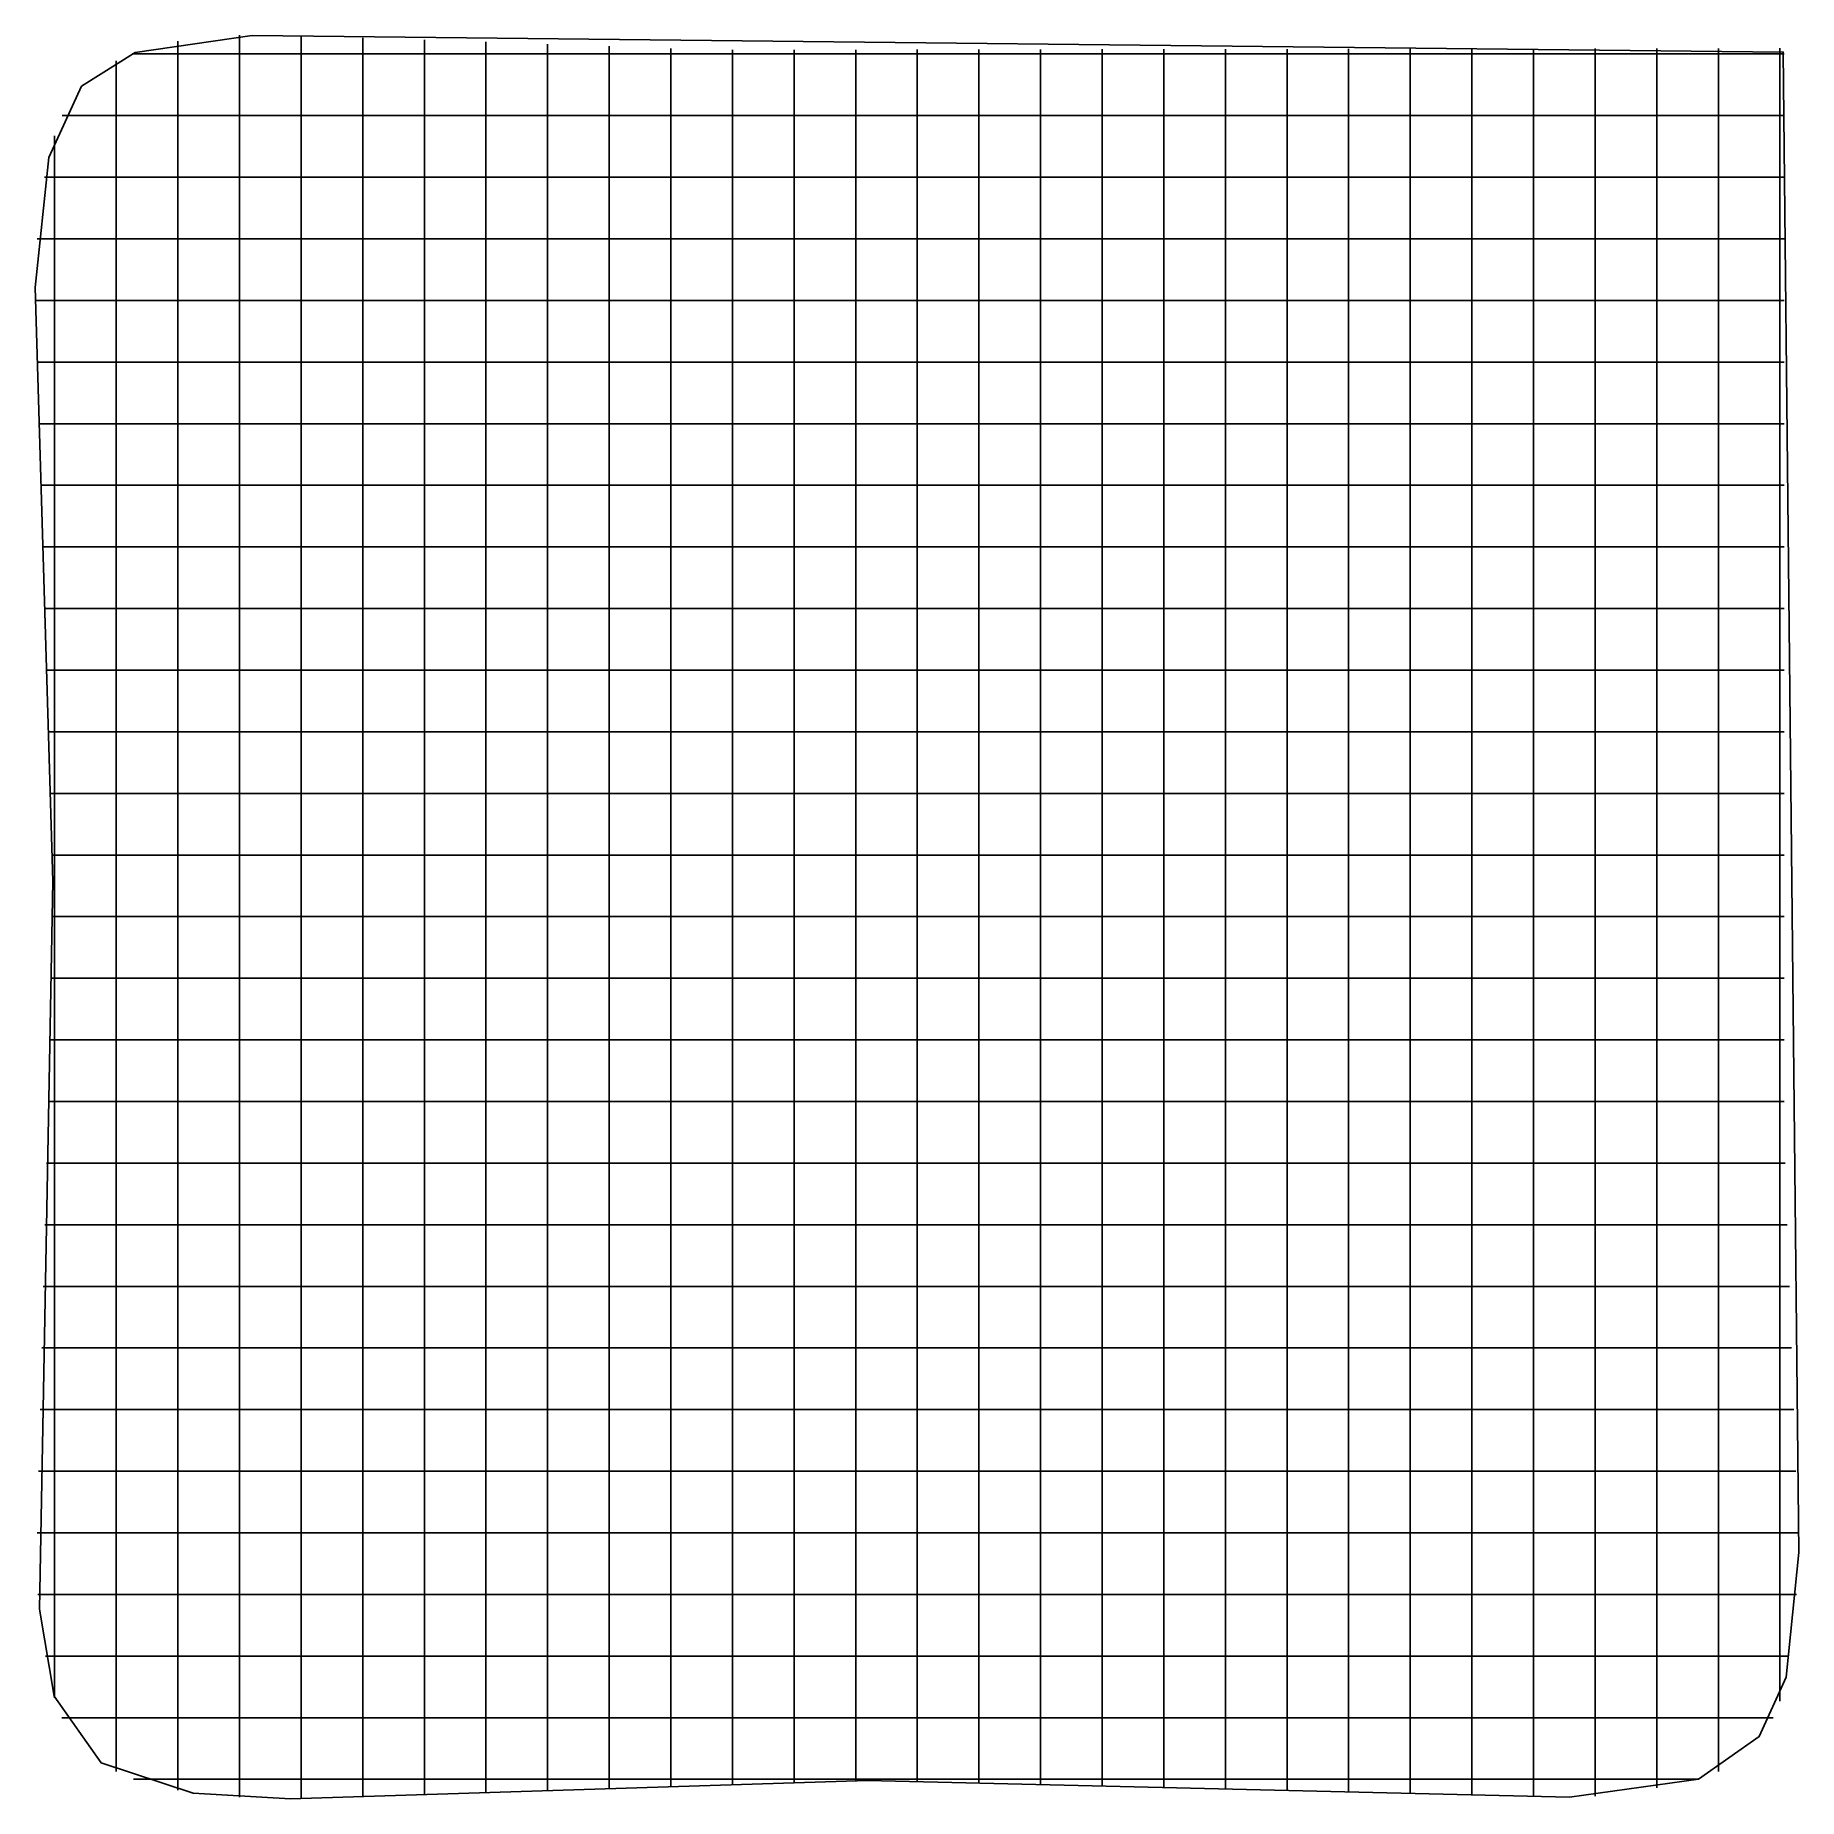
# Model space of a CAD drawing. Header units: metres. Extents: x 0.4 to 14.7, y 0.4 to 14.7.
import ezdxf

# ---------------------------------------------------------------- set-up
doc = ezdxf.new("R2010")
doc.units = ezdxf.units.M

msp = doc.modelspace()

# ---------------------------------------------------------------- linework, layer by layer
for p, q in [((2.093, 14.743), (2.093, 14.744)), ((2.093, 14.486), (2.093, 14.743)), ((2.593, 14.485), (2.593, 14.742)), ((1.593, 14.438), (1.593, 14.695)), ((3.093, 14.467), (3.093, 14.724)), ((3.593, 14.45), (3.593, 14.707)), ((4.093, 14.689), (4.093, 14.69)), ((4.093, 14.432), (4.093, 14.689)), ((4.593, 14.415), (4.593, 14.672)), ((5.093, 14.398), (5.093, 14.655)), ((5.593, 14.38), (5.593, 14.637)), ((6.093, 14.368), (6.093, 14.625)), ((6.593, 14.369), (6.593, 14.626)), ((7.093, 14.37), (7.093, 14.627)), ((7.593, 14.371), (7.593, 14.628)), ((8.093, 14.371), (8.093, 14.628)), ((8.593, 14.372), (8.593, 14.629)), ((9.093, 14.373), (9.093, 14.63)), ((9.593, 14.373), (9.593, 14.63)), ((10.093, 14.374), (10.093, 14.631)), ((10.593, 14.375), (10.593, 14.632)), ((11.093, 14.376), (11.093, 14.633)), ((11.593, 14.376), (11.593, 14.633)), ((12.093, 14.377), (12.093, 14.634)), ((12.593, 14.378), (12.593, 14.635)), ((13.093, 14.635), (13.093, 14.636)), ((13.093, 14.379), (13.093, 14.635)), ((13.593, 14.379), (13.593, 14.636)), ((14.093, 14.38), (14.093, 14.637)), ((14.593, 14.381), (14.593, 14.638)), ((1.093, 14.536), (1.093, 14.537)), ((1.093, 14.279), (1.093, 14.536)), ((1.221, 14.592), (1.478, 14.592)), ((1.221, 14.592), (1.478, 14.592)), ((1.478, 14.592), (1.55, 14.592)), ((1.55, 14.592), (1.593, 14.592)), ((1.593, 14.592), (2.88, 14.592)), ((2.093, 14.287), (2.093, 14.486)), ((2.593, 14.285), (2.593, 14.485)), ((2.88, 14.592), (3.093, 14.592)), ((3.093, 14.592), (3.35, 14.592)), ((3.093, 14.272), (3.093, 14.467)), ((3.35, 14.592), (3.393, 14.592)), ((3.393, 14.592), (4.68, 14.592)), ((4.68, 14.592), (4.893, 14.592)), ((4.893, 14.592), (5.15, 14.592)), ((5.15, 14.592), (5.193, 14.592)), ((5.193, 14.592), (5.92, 14.592)), ((5.92, 14.592), (6.178, 14.592)), ((6.178, 14.592), (6.391, 14.592)), ((6.391, 14.592), (7.678, 14.592)), ((7.678, 14.592), (7.72, 14.592)), ((7.72, 14.592), (7.978, 14.592)), ((7.978, 14.592), (8.191, 14.592)), ((8.191, 14.592), (9.478, 14.592)), ((9.478, 14.592), (9.52, 14.592)), ((9.52, 14.592), (9.778, 14.592)), ((9.778, 14.592), (9.991, 14.592)), ((9.991, 14.592), (11.278, 14.592)), ((11.278, 14.592), (11.32, 14.592)), ((11.32, 14.592), (11.578, 14.592)), ((11.578, 14.592), (11.791, 14.592)), ((11.791, 14.592), (13.078, 14.592)), ((13.078, 14.592), (13.12, 14.592)), ((13.12, 14.592), (13.378, 14.592)), ((13.378, 14.592), (13.591, 14.592)), ((13.591, 14.592), (14.583, 14.592)), ((14.583, 14.592), (14.626, 14.592)), ((1.593, 14.254), (1.593, 14.438)), ((3.593, 14.26), (3.593, 14.45)), ((4.093, 14.246), (4.093, 14.432)), ((4.593, 14.234), (4.593, 14.415)), ((5.093, 14.222), (5.093, 14.398)), ((5.593, 14.209), (5.593, 14.38)), ((6.093, 14.201), (6.093, 14.368)), ((6.593, 14.204), (6.593, 14.369)), ((7.093, 14.207), (7.093, 14.37)), ((7.593, 14.207), (7.593, 14.371)), ((8.093, 14.205), (8.093, 14.371)), ((8.593, 14.204), (8.593, 14.372)), ((9.093, 14.204), (9.093, 14.373)), ((9.593, 14.202), (9.593, 14.373)), ((10.093, 14.201), (10.093, 14.374)), ((10.593, 14.2), (10.593, 14.375)), ((11.093, 14.199), (11.093, 14.376)), ((11.593, 14.198), (11.593, 14.376)), ((12.093, 14.197), (12.093, 14.377)), ((12.593, 14.196), (12.593, 14.378)), ((13.093, 14.197), (13.093, 14.379)), ((13.593, 14.206), (13.593, 14.379)), ((14.093, 14.226), (14.093, 14.38)), ((14.593, 14.308), (14.593, 14.381)), ((1.093, 14.139), (1.093, 14.279)), ((1.593, 12.967), (1.593, 14.254)), ((2.093, 13), (2.093, 14.287)), ((2.593, 12.997), (2.593, 14.285)), ((3.093, 12.985), (3.093, 14.272)), ((3.593, 12.973), (3.593, 14.26)), ((4.093, 12.959), (4.093, 14.246)), ((4.593, 12.947), (4.593, 14.234)), ((5.093, 12.935), (5.093, 14.222)), ((5.593, 12.921), (5.593, 14.209)), ((6.093, 12.913), (6.093, 14.201)), ((6.593, 12.916), (6.593, 14.204)), ((7.093, 12.92), (7.093, 14.207)), ((7.593, 12.919), (7.593, 14.207)), ((8.093, 12.918), (8.093, 14.205)), ((8.593, 12.917), (8.593, 14.204)), ((9.093, 12.916), (9.093, 14.204)), ((9.593, 12.915), (9.593, 14.202)), ((10.093, 12.914), (10.093, 14.201)), ((10.593, 12.913), (10.593, 14.2)), ((11.093, 12.911), (11.093, 14.199)), ((11.593, 12.91), (11.593, 14.198)), ((12.093, 12.91), (12.093, 14.197)), ((12.593, 12.909), (12.593, 14.196)), ((13.093, 12.909), (13.093, 14.197)), ((13.593, 12.919), (13.593, 14.206)), ((14.093, 12.939), (14.093, 14.226)), ((14.593, 14.265), (14.593, 14.308)), ((14.593, 12.978), (14.593, 14.265)), ((0.654, 14.092), (0.911, 14.092)), ((0.654, 14.092), (0.911, 14.092)), ((0.911, 14.092), (1.064, 14.092)), ((1.064, 14.092), (2.351, 14.092)), ((1.093, 12.852), (1.093, 14.139)), ((2.351, 14.092), (2.393, 14.092)), ((2.393, 14.092), (2.651, 14.092)), ((2.651, 14.092), (2.864, 14.092)), ((2.864, 14.092), (4.151, 14.092)), ((4.151, 14.092), (4.193, 14.092)), ((4.193, 14.092), (4.451, 14.092)), ((4.451, 14.092), (4.664, 14.092)), ((4.664, 14.092), (5.951, 14.092)), ((5.951, 14.092), (5.993, 14.092)), ((5.993, 14.092), (6.251, 14.092)), ((6.251, 14.092), (6.464, 14.092)), ((6.464, 14.092), (7.751, 14.092)), ((7.751, 14.092), (7.793, 14.092)), ((7.793, 14.092), (8.051, 14.092)), ((8.051, 14.092), (8.264, 14.092)), ((8.264, 14.092), (9.551, 14.092)), ((9.551, 14.092), (9.593, 14.092)), ((9.593, 14.092), (9.851, 14.092)), ((9.851, 14.092), (10.064, 14.092)), ((10.064, 14.092), (11.351, 14.092)), ((11.351, 14.092), (11.393, 14.092)), ((11.393, 14.092), (11.651, 14.092)), ((11.651, 14.092), (11.864, 14.092)), ((11.864, 14.092), (13.151, 14.092)), ((13.151, 14.092), (13.193, 14.092)), ((13.193, 14.092), (13.451, 14.092)), ((13.451, 14.092), (13.664, 14.092)), ((13.664, 14.092), (14.583, 14.092)), ((14.583, 14.092), (14.626, 14.092)), ((0.593, 13.918), (0.593, 13.929)), ((0.593, 13.661), (0.593, 13.918)), ((0.593, 13.448), (0.593, 13.661)), ((0.511, 13.592), (0.768, 13.592)), ((0.511, 13.592), (0.768, 13.592)), ((0.768, 13.592), (0.941, 13.592)), ((0.941, 13.592), (2.228, 13.592)), ((2.228, 13.592), (2.271, 13.592)), ((2.271, 13.592), (2.528, 13.592)), ((2.528, 13.592), (2.741, 13.592)), ((2.741, 13.592), (4.028, 13.592)), ((4.028, 13.592), (4.071, 13.592)), ((4.071, 13.592), (4.328, 13.592)), ((4.328, 13.592), (4.541, 13.592)), ((4.541, 13.592), (5.828, 13.592)), ((5.828, 13.592), (5.871, 13.592)), ((5.871, 13.592), (6.128, 13.592)), ((6.128, 13.592), (6.341, 13.592)), ((6.341, 13.592), (7.628, 13.592)), ((7.628, 13.592), (7.671, 13.592)), ((7.671, 13.592), (7.928, 13.592)), ((7.928, 13.592), (8.141, 13.592)), ((8.141, 13.592), (9.428, 13.592)), ((9.428, 13.592), (9.471, 13.592)), ((9.471, 13.592), (9.728, 13.592)), ((9.728, 13.592), (9.941, 13.592)), ((9.941, 13.592), (11.228, 13.592)), ((11.228, 13.592), (11.271, 13.592)), ((11.271, 13.592), (11.528, 13.592)), ((11.528, 13.592), (11.741, 13.592)), ((11.741, 13.592), (13.028, 13.592)), ((13.028, 13.592), (13.071, 13.592)), ((13.071, 13.592), (13.328, 13.592)), ((13.328, 13.592), (13.541, 13.592)), ((13.541, 13.592), (14.583, 13.592)), ((14.583, 13.592), (14.626, 13.592)), ((0.593, 12.161), (0.593, 13.448)), ((0.451, 13.092), (0.708, 13.092)), ((0.451, 13.092), (0.708, 13.092)), ((0.708, 13.092), (0.889, 13.092)), ((0.889, 13.092), (2.176, 13.092)), ((2.176, 13.092), (2.219, 13.092)), ((2.219, 13.092), (2.476, 13.092)), ((2.476, 13.092), (2.689, 13.092)), ((2.689, 13.092), (3.976, 13.092)), ((3.976, 13.092), (4.019, 13.092)), ((4.019, 13.092), (4.276, 13.092)), ((4.276, 13.092), (4.489, 13.092)), ((4.489, 13.092), (5.776, 13.092)), ((5.776, 13.092), (5.819, 13.092)), ((5.819, 13.092), (6.076, 13.092)), ((6.076, 13.092), (6.289, 13.092)), ((6.289, 13.092), (7.576, 13.092)), ((7.576, 13.092), (7.619, 13.092)), ((7.619, 13.092), (7.876, 13.092)), ((7.876, 13.092), (8.089, 13.092)), ((8.089, 13.092), (9.376, 13.092)), ((9.376, 13.092), (9.419, 13.092)), ((9.419, 13.092), (9.676, 13.092)), ((9.676, 13.092), (9.889, 13.092)), ((9.889, 13.092), (11.176, 13.092)), ((11.176, 13.092), (11.219, 13.092)), ((11.219, 13.092), (11.476, 13.092)), ((11.476, 13.092), (11.689, 13.092)), ((11.689, 13.092), (12.976, 13.092)), ((12.976, 13.092), (13.019, 13.092)), ((13.019, 13.092), (13.276, 13.092)), ((13.276, 13.092), (13.489, 13.092)), ((13.489, 13.092), (14.583, 13.092)), ((14.583, 13.092), (14.626, 13.092)), ((1.593, 12.925), (1.593, 12.967)), ((1.593, 12.667), (1.593, 12.925)), ((2.093, 12.958), (2.093, 13)), ((2.093, 12.7), (2.093, 12.958)), ((2.593, 12.955), (2.593, 12.997)), ((2.593, 12.698), (2.593, 12.955)), ((3.093, 12.942), (3.093, 12.985)), ((3.093, 12.685), (3.093, 12.942)), ((3.593, 12.93), (3.593, 12.973)), ((3.593, 12.673), (3.593, 12.93)), ((4.093, 12.917), (4.093, 12.959)), ((4.093, 12.659), (4.093, 12.917)), ((4.593, 12.904), (4.593, 12.947)), ((4.593, 12.647), (4.593, 12.904)), ((5.093, 12.892), (5.093, 12.935)), ((5.093, 12.635), (5.093, 12.892)), ((5.593, 12.879), (5.593, 12.921)), ((5.593, 12.621), (5.593, 12.879)), ((6.093, 12.871), (6.093, 12.913)), ((6.593, 12.874), (6.593, 12.916)), ((7.093, 12.877), (7.093, 12.92)), ((7.593, 12.876), (7.593, 12.919)), ((8.093, 12.876), (8.093, 12.918)), ((8.593, 12.875), (8.593, 12.917)), ((9.093, 12.874), (9.093, 12.916)), ((9.593, 12.872), (9.593, 12.915)), ((10.093, 12.871), (10.093, 12.914)), ((10.593, 12.87), (10.593, 12.913)), ((11.093, 12.869), (11.093, 12.911)), ((11.593, 12.868), (11.593, 12.91)), ((12.093, 12.867), (12.093, 12.91)), ((12.593, 12.866), (12.593, 12.909)), ((13.093, 12.866), (13.093, 12.909)), ((13.593, 12.877), (13.593, 12.919)), ((14.093, 12.896), (14.093, 12.939)), ((14.093, 12.639), (14.093, 12.896)), ((14.593, 12.765), (14.593, 12.978)), ((1.093, 12.81), (1.093, 12.852)), ((1.093, 12.552), (1.093, 12.81)), ((6.093, 12.613), (6.093, 12.871)), ((6.593, 12.617), (6.593, 12.874)), ((7.093, 12.62), (7.093, 12.877)), ((7.593, 12.62), (7.593, 12.876)), ((8.093, 12.618), (8.093, 12.876)), ((8.593, 12.617), (8.593, 12.875)), ((9.093, 12.616), (9.093, 12.874)), ((9.593, 12.615), (9.593, 12.872)), ((10.093, 12.614), (10.093, 12.871)), ((10.593, 12.613), (10.593, 12.87)), ((11.093, 12.612), (11.093, 12.869)), ((11.593, 12.61), (11.593, 12.868)), ((12.093, 12.61), (12.093, 12.867)), ((12.593, 12.609), (12.593, 12.866)), ((13.093, 12.61), (13.093, 12.866)), ((13.593, 12.619), (13.593, 12.877)), ((14.593, 12.508), (14.593, 12.765)), ((1.593, 12.454), (1.593, 12.667)), ((2.093, 12.487), (2.093, 12.7)), ((2.593, 12.485), (2.593, 12.698)), ((3.093, 12.472), (3.093, 12.685)), ((3.593, 12.46), (3.593, 12.673)), ((4.093, 12.446), (4.093, 12.659)), ((4.593, 12.434), (4.593, 12.647)), ((5.093, 12.422), (5.093, 12.635)), ((5.593, 12.409), (5.593, 12.621)), ((6.093, 12.401), (6.093, 12.613)), ((6.593, 12.404), (6.593, 12.617)), ((7.093, 12.407), (7.093, 12.62)), ((7.593, 12.407), (7.593, 12.62)), ((8.093, 12.405), (8.093, 12.618)), ((8.593, 12.404), (8.593, 12.617)), ((9.093, 12.404), (9.093, 12.616)), ((9.593, 12.402), (9.593, 12.615)), ((10.093, 12.401), (10.093, 12.614)), ((10.593, 12.4), (10.593, 12.613)), ((11.093, 12.399), (11.093, 12.612)), ((11.593, 12.398), (11.593, 12.61)), ((12.093, 12.397), (12.093, 12.61)), ((12.593, 12.396), (12.593, 12.609)), ((13.093, 12.397), (13.093, 12.61)), ((13.593, 12.406), (13.593, 12.619)), ((14.093, 12.426), (14.093, 12.639)), ((0.438, 12.592), (0.695, 12.592)), ((0.438, 12.592), (0.695, 12.592)), ((0.695, 12.592), (0.878, 12.592)), ((0.878, 12.592), (2.165, 12.592)), ((1.093, 12.339), (1.093, 12.552)), ((1.593, 11.167), (1.593, 12.454)), ((2.093, 11.2), (2.093, 12.487)), ((2.165, 12.592), (2.208, 12.592)), ((2.208, 12.592), (2.465, 12.592)), ((2.465, 12.592), (2.678, 12.592)), ((2.593, 11.197), (2.593, 12.485)), ((2.678, 12.592), (3.965, 12.592)), ((3.093, 11.185), (3.093, 12.472)), ((3.593, 11.173), (3.593, 12.46)), ((3.965, 12.592), (4.008, 12.592)), ((4.008, 12.592), (4.265, 12.592)), ((4.265, 12.592), (4.478, 12.592)), ((4.478, 12.592), (5.765, 12.592)), ((5.765, 12.592), (5.808, 12.592)), ((5.808, 12.592), (6.065, 12.592)), ((6.065, 12.592), (6.278, 12.592)), ((6.278, 12.592), (7.565, 12.592)), ((7.565, 12.592), (7.608, 12.592)), ((7.608, 12.592), (7.865, 12.592)), ((7.865, 12.592), (8.078, 12.592)), ((8.078, 12.592), (9.365, 12.592)), ((9.365, 12.592), (9.408, 12.592)), ((9.408, 12.592), (9.665, 12.592)), ((9.665, 12.592), (9.878, 12.592)), ((9.878, 12.592), (11.165, 12.592)), ((11.165, 12.592), (11.208, 12.592)), ((11.208, 12.592), (11.465, 12.592)), ((11.465, 12.592), (11.678, 12.592)), ((11.678, 12.592), (12.965, 12.592)), ((12.965, 12.592), (13.008, 12.592)), ((13.008, 12.592), (13.265, 12.592)), ((13.265, 12.592), (13.478, 12.592)), ((13.478, 12.592), (14.583, 12.592)), ((14.583, 12.592), (14.626, 12.592)), ((14.593, 12.465), (14.593, 12.508)), ((14.593, 11.178), (14.593, 12.465)), ((1.093, 11.052), (1.093, 12.339)), ((4.093, 11.159), (4.093, 12.446)), ((4.593, 11.147), (4.593, 12.434)), ((5.093, 11.135), (5.093, 12.422)), ((5.593, 11.121), (5.593, 12.409)), ((6.093, 11.113), (6.093, 12.401)), ((6.593, 11.116), (6.593, 12.404)), ((7.093, 11.12), (7.093, 12.407)), ((7.593, 11.119), (7.593, 12.407)), ((8.093, 11.118), (8.093, 12.405)), ((8.593, 11.117), (8.593, 12.404)), ((9.093, 11.116), (9.093, 12.404)), ((9.593, 11.115), (9.593, 12.402)), ((10.093, 11.114), (10.093, 12.401)), ((10.593, 11.113), (10.593, 12.4)), ((11.093, 11.111), (11.093, 12.399)), ((11.593, 11.11), (11.593, 12.398)), ((12.093, 11.11), (12.093, 12.397)), ((12.593, 11.109), (12.593, 12.396)), ((13.093, 11.109), (13.093, 12.397)), ((13.593, 11.119), (13.593, 12.406)), ((14.093, 11.139), (14.093, 12.426)), ((0.453, 12.092), (0.71, 12.092)), ((0.453, 12.092), (0.71, 12.092)), ((0.593, 12.118), (0.593, 12.161)), ((0.593, 11.861), (0.593, 12.118)), ((0.71, 12.092), (0.891, 12.092)), ((0.891, 12.092), (2.178, 12.092)), ((2.178, 12.092), (2.221, 12.092)), ((2.221, 12.092), (2.478, 12.092)), ((2.478, 12.092), (2.691, 12.092)), ((2.691, 12.092), (3.978, 12.092)), ((3.978, 12.092), (4.021, 12.092)), ((4.021, 12.092), (4.278, 12.092)), ((4.278, 12.092), (4.491, 12.092)), ((4.491, 12.092), (5.778, 12.092)), ((5.778, 12.092), (5.821, 12.092)), ((5.821, 12.092), (6.078, 12.092)), ((6.078, 12.092), (6.291, 12.092)), ((6.291, 12.092), (7.578, 12.092)), ((7.578, 12.092), (7.621, 12.092)), ((7.621, 12.092), (7.878, 12.092)), ((7.878, 12.092), (8.091, 12.092)), ((8.091, 12.092), (9.378, 12.092)), ((9.378, 12.092), (9.421, 12.092)), ((9.421, 12.092), (9.678, 12.092)), ((9.678, 12.092), (9.891, 12.092)), ((9.891, 12.092), (11.178, 12.092)), ((11.178, 12.092), (11.221, 12.092)), ((11.221, 12.092), (11.478, 12.092)), ((11.478, 12.092), (11.691, 12.092)), ((11.691, 12.092), (12.978, 12.092)), ((12.978, 12.092), (13.021, 12.092)), ((13.021, 12.092), (13.278, 12.092)), ((13.278, 12.092), (13.491, 12.092)), ((13.491, 12.092), (14.583, 12.092)), ((14.583, 12.092), (14.626, 12.092)), ((0.593, 11.648), (0.593, 11.861)), ((0.468, 11.592), (0.725, 11.592)), ((0.468, 11.592), (0.725, 11.592)), ((0.593, 10.361), (0.593, 11.648)), ((0.725, 11.592), (0.904, 11.592)), ((0.904, 11.592), (2.191, 11.592)), ((2.191, 11.592), (2.234, 11.592)), ((2.234, 11.592), (2.491, 11.592)), ((2.491, 11.592), (2.704, 11.592)), ((2.704, 11.592), (3.991, 11.592)), ((3.991, 11.592), (4.034, 11.592)), ((4.034, 11.592), (4.291, 11.592)), ((4.291, 11.592), (4.504, 11.592)), ((4.504, 11.592), (5.791, 11.592)), ((5.791, 11.592), (5.834, 11.592)), ((5.834, 11.592), (6.091, 11.592)), ((6.091, 11.592), (6.304, 11.592)), ((6.304, 11.592), (7.591, 11.592)), ((7.591, 11.592), (7.634, 11.592)), ((7.634, 11.592), (7.891, 11.592)), ((7.891, 11.592), (8.104, 11.592)), ((8.104, 11.592), (9.391, 11.592)), ((9.391, 11.592), (9.434, 11.592)), ((9.434, 11.592), (9.691, 11.592)), ((9.691, 11.592), (9.904, 11.592)), ((9.904, 11.592), (11.191, 11.592)), ((11.191, 11.592), (11.234, 11.592)), ((11.234, 11.592), (11.491, 11.592)), ((11.491, 11.592), (11.704, 11.592)), ((11.704, 11.592), (12.991, 11.592)), ((12.991, 11.592), (13.034, 11.592)), ((13.034, 11.592), (13.291, 11.592)), ((13.291, 11.592), (13.504, 11.592)), ((13.504, 11.592), (14.583, 11.592)), ((14.583, 11.592), (14.626, 11.592)), ((1.593, 11.125), (1.593, 11.167)), ((2.093, 11.158), (2.093, 11.2)), ((2.593, 11.155), (2.593, 11.197)), ((3.093, 11.142), (3.093, 11.185)), ((3.593, 11.13), (3.593, 11.173)), ((14.593, 10.965), (14.593, 11.178)), ((0.484, 11.092), (0.741, 11.092)), ((0.484, 11.092), (0.741, 11.092)), ((0.741, 11.092), (0.918, 11.092)), ((0.918, 11.092), (2.205, 11.092)), ((1.093, 11.01), (1.093, 11.052)), ((1.593, 10.867), (1.593, 11.125)), ((2.093, 10.9), (2.093, 11.158)), ((2.205, 11.092), (2.247, 11.092)), ((2.247, 11.092), (2.505, 11.092)), ((2.505, 11.092), (2.718, 11.092)), ((2.593, 10.898), (2.593, 11.155)), ((2.718, 11.092), (4.005, 11.092)), ((3.093, 10.885), (3.093, 11.142)), ((3.593, 10.873), (3.593, 11.13)), ((4.005, 11.092), (4.047, 11.092)), ((4.047, 11.092), (4.305, 11.092)), ((4.093, 11.117), (4.093, 11.159)), ((4.093, 10.859), (4.093, 11.117)), ((4.305, 11.092), (4.518, 11.092)), ((4.518, 11.092), (5.805, 11.092)), ((4.593, 11.104), (4.593, 11.147)), ((4.593, 10.847), (4.593, 11.104)), ((5.093, 11.092), (5.093, 11.135)), ((5.093, 10.835), (5.093, 11.092)), ((5.593, 11.079), (5.593, 11.121)), ((5.593, 10.821), (5.593, 11.079)), ((5.805, 11.092), (5.847, 11.092)), ((5.847, 11.092), (6.105, 11.092)), ((6.093, 11.071), (6.093, 11.113)), ((6.093, 10.813), (6.093, 11.071)), ((6.105, 11.092), (6.318, 11.092)), ((6.318, 11.092), (7.605, 11.092)), ((6.593, 11.074), (6.593, 11.116)), ((6.593, 10.817), (6.593, 11.074)), ((7.093, 11.077), (7.093, 11.12)), ((7.093, 10.82), (7.093, 11.077)), ((7.593, 11.076), (7.593, 11.119)), ((7.593, 10.82), (7.593, 11.076)), ((7.605, 11.092), (7.647, 11.092)), ((7.647, 11.092), (7.905, 11.092)), ((7.905, 11.092), (8.118, 11.092)), ((8.093, 11.076), (8.093, 11.118)), ((8.093, 10.818), (8.093, 11.076)), ((8.118, 11.092), (9.405, 11.092)), ((8.593, 11.075), (8.593, 11.117)), ((8.593, 10.817), (8.593, 11.075)), ((9.093, 11.074), (9.093, 11.116)), ((9.093, 10.816), (9.093, 11.074)), ((9.405, 11.092), (9.447, 11.092)), ((9.447, 11.092), (9.705, 11.092)), ((9.593, 11.072), (9.593, 11.115)), ((9.593, 10.815), (9.593, 11.072)), ((9.705, 11.092), (9.918, 11.092)), ((9.918, 11.092), (11.205, 11.092)), ((10.093, 11.071), (10.093, 11.114)), ((10.093, 10.814), (10.093, 11.071)), ((10.593, 11.07), (10.593, 11.113)), ((10.593, 10.813), (10.593, 11.07)), ((11.093, 11.069), (11.093, 11.111)), ((11.093, 10.812), (11.093, 11.069)), ((11.205, 11.092), (11.247, 11.092)), ((11.247, 11.092), (11.505, 11.092)), ((11.505, 11.092), (11.718, 11.092)), ((11.593, 11.068), (11.593, 11.11)), ((11.593, 10.81), (11.593, 11.068)), ((11.718, 11.092), (13.005, 11.092)), ((12.093, 11.067), (12.093, 11.11)), ((12.093, 10.81), (12.093, 11.067)), ((12.593, 11.066), (12.593, 11.109)), ((12.593, 10.809), (12.593, 11.066)), ((13.005, 11.092), (13.047, 11.092)), ((13.047, 11.092), (13.305, 11.092)), ((13.093, 11.066), (13.093, 11.109)), ((13.093, 10.81), (13.093, 11.066)), ((13.305, 11.092), (13.518, 11.092)), ((13.518, 11.092), (14.583, 11.092)), ((13.593, 11.077), (13.593, 11.119)), ((13.593, 10.819), (13.593, 11.077)), ((14.093, 11.096), (14.093, 11.139)), ((14.093, 10.839), (14.093, 11.096)), ((14.583, 11.092), (14.626, 11.092)), ((1.093, 10.752), (1.093, 11.01)), ((2.093, 10.687), (2.093, 10.9)), ((2.593, 10.685), (2.593, 10.898)), ((3.093, 10.672), (3.093, 10.885)), ((14.593, 10.708), (14.593, 10.965)), ((1.093, 10.539), (1.093, 10.752)), ((1.593, 10.654), (1.593, 10.867)), ((3.593, 10.66), (3.593, 10.873)), ((4.093, 10.646), (4.093, 10.859)), ((4.593, 10.634), (4.593, 10.847)), ((5.093, 10.622), (5.093, 10.835)), ((5.593, 10.609), (5.593, 10.821)), ((6.093, 10.601), (6.093, 10.813)), ((6.593, 10.604), (6.593, 10.817)), ((7.093, 10.607), (7.093, 10.82)), ((7.593, 10.607), (7.593, 10.82)), ((8.093, 10.605), (8.093, 10.818)), ((8.593, 10.604), (8.593, 10.817)), ((9.093, 10.604), (9.093, 10.816)), ((9.593, 10.602), (9.593, 10.815)), ((10.093, 10.601), (10.093, 10.814)), ((10.593, 10.6), (10.593, 10.813)), ((11.093, 10.599), (11.093, 10.812)), ((11.593, 10.598), (11.593, 10.81)), ((12.093, 10.597), (12.093, 10.81)), ((12.593, 10.596), (12.593, 10.809)), ((13.093, 10.597), (13.093, 10.81)), ((13.593, 10.606), (13.593, 10.819)), ((14.093, 10.626), (14.093, 10.839)), ((0.499, 10.592), (0.756, 10.592)), ((0.499, 10.592), (0.756, 10.592)), ((0.756, 10.592), (0.931, 10.592)), ((0.931, 10.592), (2.218, 10.592)), ((1.593, 9.367), (1.593, 10.654)), ((2.093, 9.4), (2.093, 10.687)), ((2.218, 10.592), (2.26, 10.592)), ((2.26, 10.592), (2.518, 10.592)), ((2.518, 10.592), (2.731, 10.592)), ((2.593, 9.397), (2.593, 10.685)), ((2.731, 10.592), (4.018, 10.592)), ((3.093, 9.385), (3.093, 10.672)), ((3.593, 9.373), (3.593, 10.66)), ((4.018, 10.592), (4.06, 10.592)), ((4.06, 10.592), (4.318, 10.592)), ((4.093, 9.359), (4.093, 10.646)), ((4.318, 10.592), (4.531, 10.592)), ((4.531, 10.592), (5.818, 10.592)), ((4.593, 9.347), (4.593, 10.634)), ((5.093, 9.335), (5.093, 10.622)), ((5.593, 9.321), (5.593, 10.609)), ((5.818, 10.592), (5.86, 10.592)), ((5.86, 10.592), (6.118, 10.592)), ((6.093, 9.313), (6.093, 10.601)), ((6.118, 10.592), (6.331, 10.592)), ((6.331, 10.592), (7.618, 10.592)), ((6.593, 9.316), (6.593, 10.604)), ((7.093, 9.32), (7.093, 10.607)), ((7.593, 9.319), (7.593, 10.607)), ((7.618, 10.592), (7.66, 10.592)), ((7.66, 10.592), (7.918, 10.592)), ((7.918, 10.592), (8.131, 10.592)), ((8.093, 9.318), (8.093, 10.605)), ((8.131, 10.592), (9.418, 10.592)), ((8.593, 9.317), (8.593, 10.604)), ((9.093, 9.316), (9.093, 10.604)), ((9.418, 10.592), (9.46, 10.592)), ((9.46, 10.592), (9.718, 10.592)), ((9.593, 9.315), (9.593, 10.602)), ((9.718, 10.592), (9.931, 10.592)), ((9.931, 10.592), (11.218, 10.592)), ((10.093, 9.314), (10.093, 10.601)), ((10.593, 9.313), (10.593, 10.6)), ((11.093, 9.311), (11.093, 10.599)), ((11.218, 10.592), (11.26, 10.592)), ((11.26, 10.592), (11.518, 10.592)), ((11.518, 10.592), (11.731, 10.592)), ((11.593, 9.31), (11.593, 10.598)), ((11.731, 10.592), (13.018, 10.592)), ((12.093, 9.31), (12.093, 10.597)), ((12.593, 9.309), (12.593, 10.596)), ((13.018, 10.592), (13.06, 10.592)), ((13.06, 10.592), (13.318, 10.592)), ((13.093, 9.309), (13.093, 10.597)), ((13.318, 10.592), (13.531, 10.592)), ((13.531, 10.592), (14.583, 10.592)), ((13.593, 9.319), (13.593, 10.606)), ((14.093, 9.339), (14.093, 10.626)), ((14.583, 10.592), (14.626, 10.592)), ((14.593, 10.665), (14.593, 10.708)), ((14.593, 9.378), (14.593, 10.665)), ((1.093, 9.252), (1.093, 10.539)), ((0.593, 10.318), (0.593, 10.361)), ((0.593, 10.061), (0.593, 10.318)), ((0.514, 10.092), (0.771, 10.092)), ((0.514, 10.092), (0.771, 10.092)), ((0.593, 9.848), (0.593, 10.061)), ((0.771, 10.092), (0.943, 10.092)), ((0.943, 10.092), (2.231, 10.092)), ((2.231, 10.092), (2.273, 10.092)), ((2.273, 10.092), (2.531, 10.092)), ((2.531, 10.092), (2.743, 10.092)), ((2.743, 10.092), (4.031, 10.092)), ((4.031, 10.092), (4.073, 10.092)), ((4.073, 10.092), (4.331, 10.092)), ((4.331, 10.092), (4.543, 10.092)), ((4.543, 10.092), (5.831, 10.092)), ((5.831, 10.092), (5.873, 10.092)), ((5.873, 10.092), (6.131, 10.092)), ((6.131, 10.092), (6.343, 10.092)), ((6.343, 10.092), (7.631, 10.092)), ((7.631, 10.092), (7.673, 10.092)), ((7.673, 10.092), (7.931, 10.092)), ((7.931, 10.092), (8.143, 10.092)), ((8.143, 10.092), (9.431, 10.092)), ((9.431, 10.092), (9.473, 10.092)), ((9.473, 10.092), (9.731, 10.092)), ((9.731, 10.092), (9.943, 10.092)), ((9.943, 10.092), (11.231, 10.092)), ((11.231, 10.092), (11.273, 10.092)), ((11.273, 10.092), (11.531, 10.092)), ((11.531, 10.092), (11.743, 10.092)), ((11.743, 10.092), (13.031, 10.092)), ((13.031, 10.092), (13.073, 10.092)), ((13.073, 10.092), (13.331, 10.092)), ((13.331, 10.092), (13.543, 10.092)), ((13.543, 10.092), (14.583, 10.092)), ((14.583, 10.092), (14.626, 10.092)), ((0.593, 8.561), (0.593, 9.848)), ((0.529, 9.592), (0.786, 9.592)), ((0.529, 9.592), (0.786, 9.592)), ((0.786, 9.592), (0.956, 9.592)), ((0.956, 9.592), (2.244, 9.592)), ((2.244, 9.592), (2.287, 9.592)), ((2.287, 9.592), (2.543, 9.592)), ((2.543, 9.592), (2.756, 9.592)), ((2.756, 9.592), (4.044, 9.592)), ((4.044, 9.592), (4.087, 9.592)), ((4.087, 9.592), (4.343, 9.592)), ((4.343, 9.592), (4.556, 9.592)), ((4.556, 9.592), (5.844, 9.592)), ((5.844, 9.592), (5.887, 9.592)), ((5.887, 9.592), (6.143, 9.592)), ((6.143, 9.592), (6.356, 9.592)), ((6.356, 9.592), (7.644, 9.592)), ((7.644, 9.592), (7.687, 9.592)), ((7.687, 9.592), (7.943, 9.592)), ((7.943, 9.592), (8.156, 9.592)), ((8.156, 9.592), (9.444, 9.592)), ((9.444, 9.592), (9.487, 9.592)), ((9.487, 9.592), (9.743, 9.592)), ((9.743, 9.592), (9.956, 9.592)), ((9.956, 9.592), (11.244, 9.592)), ((11.244, 9.592), (11.287, 9.592)), ((11.287, 9.592), (11.543, 9.592)), ((11.543, 9.592), (11.756, 9.592)), ((11.756, 9.592), (13.044, 9.592)), ((13.044, 9.592), (13.087, 9.592)), ((13.087, 9.592), (13.343, 9.592)), ((13.343, 9.592), (13.556, 9.592)), ((13.556, 9.592), (14.583, 9.592)), ((14.583, 9.592), (14.626, 9.592)), ((1.593, 9.325), (1.593, 9.367)), ((1.593, 9.067), (1.593, 9.325)), ((2.093, 9.358), (2.093, 9.4)), ((2.093, 9.1), (2.093, 9.358)), ((2.593, 9.355), (2.593, 9.397)), ((2.593, 9.098), (2.593, 9.355)), ((3.093, 9.342), (3.093, 9.385)), ((3.093, 9.085), (3.093, 9.342)), ((3.593, 9.33), (3.593, 9.373)), ((3.593, 9.073), (3.593, 9.33)), ((4.093, 9.317), (4.093, 9.359)), ((4.093, 9.059), (4.093, 9.317)), ((4.593, 9.304), (4.593, 9.347)), ((4.593, 9.047), (4.593, 9.304)), ((5.093, 9.292), (5.093, 9.335)), ((5.593, 9.279), (5.593, 9.321)), ((6.093, 9.271), (6.093, 9.313)), ((6.593, 9.274), (6.593, 9.316)), ((7.093, 9.277), (7.093, 9.32)), ((7.593, 9.276), (7.593, 9.319)), ((8.093, 9.276), (8.093, 9.318)), ((8.593, 9.275), (8.593, 9.317)), ((9.093, 9.274), (9.093, 9.316)), ((9.593, 9.272), (9.593, 9.315)), ((10.093, 9.271), (10.093, 9.314)), ((10.593, 9.27), (10.593, 9.313)), ((11.093, 9.269), (11.093, 9.311)), ((11.593, 9.268), (11.593, 9.31)), ((12.093, 9.267), (12.093, 9.31)), ((12.593, 9.266), (12.593, 9.309)), ((13.093, 9.266), (13.093, 9.309)), ((13.593, 9.277), (13.593, 9.319)), ((14.093, 9.296), (14.093, 9.339)), ((14.593, 9.165), (14.593, 9.378)), ((1.093, 9.21), (1.093, 9.252)), ((1.093, 8.952), (1.093, 9.21)), ((5.093, 9.035), (5.093, 9.292)), ((5.593, 9.021), (5.593, 9.279)), ((6.093, 9.013), (6.093, 9.271)), ((6.593, 9.017), (6.593, 9.274)), ((7.093, 9.02), (7.093, 9.277)), ((7.593, 9.02), (7.593, 9.276)), ((8.093, 9.018), (8.093, 9.276)), ((8.593, 9.017), (8.593, 9.275)), ((9.093, 9.016), (9.093, 9.274)), ((9.593, 9.015), (9.593, 9.272)), ((10.093, 9.014), (10.093, 9.271)), ((10.593, 9.013), (10.593, 9.27)), ((11.093, 9.012), (11.093, 9.269)), ((11.593, 9.01), (11.593, 9.268)), ((12.093, 9.01), (12.093, 9.267)), ((12.593, 9.009), (12.593, 9.266)), ((13.093, 9.01), (13.093, 9.266)), ((13.593, 9.019), (13.593, 9.277)), ((14.093, 9.039), (14.093, 9.296)), ((14.593, 8.908), (14.593, 9.165)), ((0.545, 9.092), (0.802, 9.092)), ((0.545, 9.092), (0.802, 9.092)), ((0.802, 9.092), (0.97, 9.092)), ((0.97, 9.092), (2.257, 9.092)), ((1.593, 8.854), (1.593, 9.067)), ((2.093, 8.887), (2.093, 9.1)), ((2.257, 9.092), (2.3, 9.092)), ((2.3, 9.092), (2.557, 9.092)), ((2.557, 9.092), (2.77, 9.092)), ((2.593, 8.885), (2.593, 9.098)), ((2.77, 9.092), (4.057, 9.092)), ((3.093, 8.872), (3.093, 9.085)), ((3.593, 8.86), (3.593, 9.073)), ((4.057, 9.092), (4.1, 9.092)), ((4.093, 8.846), (4.093, 9.059)), ((4.1, 9.092), (4.357, 9.092)), ((4.357, 9.092), (4.57, 9.092)), ((4.57, 9.092), (5.857, 9.092)), ((4.593, 8.834), (4.593, 9.047)), ((5.093, 8.822), (5.093, 9.035)), ((5.593, 8.809), (5.593, 9.021)), ((5.857, 9.092), (5.9, 9.092)), ((5.9, 9.092), (6.157, 9.092)), ((6.157, 9.092), (6.37, 9.092)), ((6.37, 9.092), (7.657, 9.092)), ((6.593, 8.804), (6.593, 9.017)), ((7.093, 8.807), (7.093, 9.02)), ((7.593, 8.807), (7.593, 9.02)), ((7.657, 9.092), (7.7, 9.092)), ((7.7, 9.092), (7.957, 9.092)), ((7.957, 9.092), (8.17, 9.092)), ((8.093, 8.805), (8.093, 9.018)), ((8.17, 9.092), (9.457, 9.092)), ((8.593, 8.804), (8.593, 9.017)), ((9.093, 8.804), (9.093, 9.016)), ((9.457, 9.092), (9.5, 9.092)), ((9.5, 9.092), (9.757, 9.092)), ((9.757, 9.092), (9.97, 9.092)), ((9.97, 9.092), (11.257, 9.092)), ((11.257, 9.092), (11.3, 9.092)), ((11.3, 9.092), (11.557, 9.092)), ((11.557, 9.092), (11.77, 9.092)), ((11.77, 9.092), (13.057, 9.092)), ((13.057, 9.092), (13.1, 9.092)), ((13.1, 9.092), (13.357, 9.092)), ((13.357, 9.092), (13.57, 9.092)), ((13.57, 9.092), (14.583, 9.092)), ((13.593, 8.806), (13.593, 9.019)), ((14.093, 8.826), (14.093, 9.039)), ((14.583, 9.092), (14.626, 9.092)), ((1.093, 8.739), (1.093, 8.952)), ((2.093, 7.6), (2.093, 8.887)), ((2.593, 7.597), (2.593, 8.885)), ((3.093, 7.585), (3.093, 8.872)), ((6.093, 8.801), (6.093, 9.013)), ((9.593, 8.802), (9.593, 9.015)), ((10.093, 8.801), (10.093, 9.014)), ((10.593, 8.8), (10.593, 9.013)), ((11.093, 8.799), (11.093, 9.012)), ((11.593, 8.798), (11.593, 9.01)), ((12.093, 8.797), (12.093, 9.01)), ((12.593, 8.796), (12.593, 9.009)), ((13.093, 8.797), (13.093, 9.01)), ((14.593, 8.865), (14.593, 8.908)), ((1.093, 7.452), (1.093, 8.739)), ((1.593, 7.567), (1.593, 8.854)), ((3.593, 7.573), (3.593, 8.86)), ((4.093, 7.559), (4.093, 8.846)), ((4.593, 7.547), (4.593, 8.834)), ((5.093, 7.535), (5.093, 8.822)), ((5.593, 7.521), (5.593, 8.809)), ((6.093, 7.513), (6.093, 8.801)), ((6.593, 7.516), (6.593, 8.804)), ((7.093, 7.52), (7.093, 8.807)), ((7.593, 7.519), (7.593, 8.807)), ((8.093, 7.518), (8.093, 8.805)), ((8.593, 7.517), (8.593, 8.804)), ((9.093, 7.516), (9.093, 8.804)), ((9.593, 7.515), (9.593, 8.802)), ((10.093, 7.514), (10.093, 8.801)), ((10.593, 7.513), (10.593, 8.8)), ((11.093, 7.511), (11.093, 8.799)), ((11.593, 7.51), (11.593, 8.798)), ((12.093, 7.51), (12.093, 8.797)), ((12.593, 7.509), (12.593, 8.796)), ((13.093, 7.509), (13.093, 8.797)), ((13.593, 7.519), (13.593, 8.806)), ((14.093, 7.539), (14.093, 8.826)), ((14.593, 7.578), (14.593, 8.865)), ((0.56, 8.592), (0.817, 8.592)), ((0.56, 8.592), (0.817, 8.592)), ((0.817, 8.592), (0.983, 8.592)), ((0.983, 8.592), (2.27, 8.592)), ((2.27, 8.592), (2.313, 8.592)), ((2.313, 8.592), (2.57, 8.592)), ((2.57, 8.592), (2.783, 8.592)), ((2.783, 8.592), (4.07, 8.592)), ((4.07, 8.592), (4.113, 8.592)), ((4.113, 8.592), (4.37, 8.592)), ((4.37, 8.592), (4.583, 8.592)), ((4.583, 8.592), (5.87, 8.592)), ((5.87, 8.592), (5.913, 8.592)), ((5.913, 8.592), (6.17, 8.592)), ((6.17, 8.592), (6.383, 8.592)), ((6.383, 8.592), (7.67, 8.592)), ((7.67, 8.592), (7.713, 8.592)), ((7.713, 8.592), (7.97, 8.592)), ((7.97, 8.592), (8.183, 8.592)), ((8.183, 8.592), (9.47, 8.592)), ((9.47, 8.592), (9.513, 8.592)), ((9.513, 8.592), (9.77, 8.592)), ((9.77, 8.592), (9.983, 8.592)), ((9.983, 8.592), (11.27, 8.592)), ((11.27, 8.592), (11.313, 8.592)), ((11.313, 8.592), (11.57, 8.592)), ((11.57, 8.592), (11.783, 8.592)), ((11.783, 8.592), (13.07, 8.592)), ((13.07, 8.592), (13.113, 8.592)), ((13.113, 8.592), (13.37, 8.592)), ((13.37, 8.592), (13.583, 8.592)), ((13.583, 8.592), (14.583, 8.592)), ((14.583, 8.592), (14.626, 8.592)), ((0.593, 8.518), (0.593, 8.561)), ((0.593, 8.261), (0.593, 8.518)), ((0.593, 8.048), (0.593, 8.261)), ((0.575, 8.092), (0.832, 8.092)), ((0.575, 8.092), (0.832, 8.092)), ((0.593, 6.761), (0.593, 8.048)), ((0.832, 8.092), (0.996, 8.092)), ((0.996, 8.092), (2.284, 8.092)), ((2.284, 8.092), (2.326, 8.092)), ((2.326, 8.092), (2.583, 8.092)), ((2.583, 8.092), (2.796, 8.092)), ((2.796, 8.092), (4.084, 8.092)), ((4.084, 8.092), (4.126, 8.092)), ((4.126, 8.092), (4.383, 8.092)), ((4.383, 8.092), (4.596, 8.092)), ((4.596, 8.092), (5.884, 8.092)), ((5.884, 8.092), (5.926, 8.092)), ((5.926, 8.092), (6.183, 8.092)), ((6.183, 8.092), (6.396, 8.092)), ((6.396, 8.092), (7.684, 8.092)), ((7.684, 8.092), (7.726, 8.092)), ((7.726, 8.092), (7.983, 8.092)), ((7.983, 8.092), (8.196, 8.092)), ((8.196, 8.092), (9.484, 8.092)), ((9.484, 8.092), (9.526, 8.092)), ((9.526, 8.092), (9.783, 8.092)), ((9.783, 8.092), (9.996, 8.092)), ((9.996, 8.092), (11.284, 8.092)), ((11.284, 8.092), (11.326, 8.092)), ((11.326, 8.092), (11.583, 8.092)), ((11.583, 8.092), (11.796, 8.092)), ((11.796, 8.092), (13.084, 8.092)), ((13.084, 8.092), (13.126, 8.092)), ((13.126, 8.092), (13.383, 8.092)), ((13.383, 8.092), (13.596, 8.092)), ((13.596, 8.092), (14.583, 8.092)), ((14.583, 8.092), (14.626, 8.092)), ((0.576, 7.592), (0.577, 7.592)), ((0.576, 7.592), (0.577, 7.592)), ((0.577, 7.592), (0.833, 7.592)), ((0.833, 7.592), (0.997, 7.592)), ((0.997, 7.592), (2.285, 7.592)), ((2.093, 7.558), (2.093, 7.6)), ((2.285, 7.592), (2.327, 7.592)), ((2.327, 7.592), (2.584, 7.592)), ((2.584, 7.592), (2.797, 7.592)), ((2.593, 7.555), (2.593, 7.597)), ((2.797, 7.592), (4.085, 7.592)), ((3.093, 7.542), (3.093, 7.585)), ((4.085, 7.592), (4.127, 7.592)), ((4.127, 7.592), (4.384, 7.592)), ((4.384, 7.592), (4.597, 7.592)), ((4.597, 7.592), (5.885, 7.592)), ((5.885, 7.592), (5.927, 7.592)), ((5.927, 7.592), (6.184, 7.592)), ((6.184, 7.592), (6.397, 7.592)), ((6.397, 7.592), (7.685, 7.592)), ((7.685, 7.592), (7.727, 7.592)), ((7.727, 7.592), (7.984, 7.592)), ((7.984, 7.592), (8.197, 7.592)), ((8.197, 7.592), (9.485, 7.592)), ((9.485, 7.592), (9.527, 7.592)), ((9.527, 7.592), (9.784, 7.592)), ((9.784, 7.592), (9.997, 7.592)), ((9.997, 7.592), (11.285, 7.592)), ((11.285, 7.592), (11.327, 7.592)), ((11.327, 7.592), (11.584, 7.592)), ((11.584, 7.592), (11.797, 7.592)), ((11.797, 7.592), (13.085, 7.592)), ((13.085, 7.592), (13.127, 7.592)), ((13.127, 7.592), (13.384, 7.592)), ((13.384, 7.592), (13.597, 7.592)), ((13.597, 7.592), (14.583, 7.592)), ((14.583, 7.592), (14.626, 7.592)), ((1.093, 7.41), (1.093, 7.452)), ((1.593, 7.525), (1.593, 7.567)), ((1.593, 7.267), (1.593, 7.525)), ((2.093, 7.3), (2.093, 7.558)), ((2.593, 7.298), (2.593, 7.555)), ((3.093, 7.285), (3.093, 7.542)), ((3.593, 7.53), (3.593, 7.573)), ((3.593, 7.273), (3.593, 7.53)), ((4.093, 7.517), (4.093, 7.559)), ((4.093, 7.259), (4.093, 7.517)), ((4.593, 7.504), (4.593, 7.547)), ((4.593, 7.247), (4.593, 7.504)), ((5.093, 7.492), (5.093, 7.535)), ((5.093, 7.235), (5.093, 7.492)), ((5.593, 7.479), (5.593, 7.521)), ((5.593, 7.221), (5.593, 7.479)), ((6.093, 7.471), (6.093, 7.513)), ((6.093, 7.213), (6.093, 7.471)), ((6.593, 7.474), (6.593, 7.516)), ((6.593, 7.217), (6.593, 7.474)), ((7.093, 7.477), (7.093, 7.52)), ((7.093, 7.22), (7.093, 7.477)), ((7.593, 7.476), (7.593, 7.519)), ((7.593, 7.22), (7.593, 7.476)), ((8.093, 7.476), (8.093, 7.518)), ((8.093, 7.218), (8.093, 7.476)), ((8.593, 7.475), (8.593, 7.517)), ((8.593, 7.217), (8.593, 7.475)), ((9.093, 7.474), (9.093, 7.516)), ((9.093, 7.216), (9.093, 7.474)), ((9.593, 7.472), (9.593, 7.515)), ((9.593, 7.215), (9.593, 7.472)), ((10.093, 7.471), (10.093, 7.514)), ((10.093, 7.214), (10.093, 7.471)), ((10.593, 7.47), (10.593, 7.513)), ((10.593, 7.213), (10.593, 7.47)), ((11.093, 7.469), (11.093, 7.511)), ((11.093, 7.212), (11.093, 7.469)), ((11.593, 7.468), (11.593, 7.51)), ((11.593, 7.21), (11.593, 7.468)), ((12.093, 7.467), (12.093, 7.51)), ((12.093, 7.21), (12.093, 7.467)), ((12.593, 7.466), (12.593, 7.509)), ((12.593, 7.209), (12.593, 7.466)), ((13.093, 7.466), (13.093, 7.509)), ((13.093, 7.21), (13.093, 7.466)), ((13.593, 7.477), (13.593, 7.519)), ((13.593, 7.219), (13.593, 7.477)), ((14.093, 7.496), (14.093, 7.539)), ((14.093, 7.239), (14.093, 7.496)), ((14.593, 7.365), (14.593, 7.578)), ((1.093, 7.152), (1.093, 7.41)), ((2.093, 7.087), (2.093, 7.3)), ((2.593, 7.085), (2.593, 7.298)), ((14.593, 7.108), (14.593, 7.365)), ((1.593, 7.054), (1.593, 7.267)), ((3.093, 7.072), (3.093, 7.285)), ((3.593, 7.06), (3.593, 7.273)), ((4.093, 7.046), (4.093, 7.259)), ((4.593, 7.034), (4.593, 7.247)), ((5.093, 7.022), (5.093, 7.235)), ((5.593, 7.009), (5.593, 7.221)), ((6.093, 7.001), (6.093, 7.213)), ((6.593, 7.004), (6.593, 7.217)), ((7.093, 7.007), (7.093, 7.22)), ((7.593, 7.007), (7.593, 7.22)), ((8.093, 7.005), (8.093, 7.218)), ((8.593, 7.004), (8.593, 7.217)), ((9.093, 7.004), (9.093, 7.216)), ((9.593, 7.002), (9.593, 7.215)), ((10.093, 7.001), (10.093, 7.214)), ((10.593, 7), (10.593, 7.213)), ((11.093, 6.999), (11.093, 7.212)), ((11.593, 6.998), (11.593, 7.21)), ((12.093, 6.997), (12.093, 7.21)), ((12.593, 6.996), (12.593, 7.209)), ((13.093, 6.997), (13.093, 7.21)), ((13.593, 7.006), (13.593, 7.219)), ((14.093, 7.026), (14.093, 7.239)), ((0.564, 7.092), (0.821, 7.092)), ((0.564, 7.092), (0.821, 7.092)), ((0.821, 7.092), (0.986, 7.092)), ((0.986, 7.092), (2.273, 7.092)), ((1.093, 6.939), (1.093, 7.152)), ((1.593, 5.767), (1.593, 7.054)), ((2.093, 5.8), (2.093, 7.087)), ((2.273, 7.092), (2.316, 7.092)), ((2.316, 7.092), (2.573, 7.092)), ((2.573, 7.092), (2.786, 7.092)), ((2.593, 5.797), (2.593, 7.085)), ((2.786, 7.092), (4.073, 7.092)), ((3.093, 5.785), (3.093, 7.072)), ((3.593, 5.773), (3.593, 7.06)), ((4.073, 7.092), (4.116, 7.092)), ((4.093, 5.759), (4.093, 7.046)), ((4.116, 7.092), (4.373, 7.092)), ((4.373, 7.092), (4.586, 7.092)), ((4.586, 7.092), (5.873, 7.092)), ((4.593, 5.747), (4.593, 7.034)), ((5.093, 5.735), (5.093, 7.022)), ((5.873, 7.092), (5.916, 7.092)), ((5.916, 7.092), (6.173, 7.092)), ((6.173, 7.092), (6.386, 7.092)), ((6.386, 7.092), (7.673, 7.092)), ((7.673, 7.092), (7.716, 7.092)), ((7.716, 7.092), (7.973, 7.092)), ((7.973, 7.092), (8.186, 7.092)), ((8.186, 7.092), (9.473, 7.092)), ((9.473, 7.092), (9.516, 7.092)), ((9.516, 7.092), (9.773, 7.092)), ((9.773, 7.092), (9.986, 7.092)), ((9.986, 7.092), (11.273, 7.092)), ((11.273, 7.092), (11.316, 7.092)), ((11.316, 7.092), (11.573, 7.092)), ((11.573, 7.092), (11.786, 7.092)), ((11.786, 7.092), (13.073, 7.092)), ((13.073, 7.092), (13.116, 7.092)), ((13.116, 7.092), (13.373, 7.092)), ((13.373, 7.092), (13.586, 7.092)), ((13.586, 7.092), (14.583, 7.092)), ((14.093, 5.739), (14.093, 7.026)), ((14.583, 7.092), (14.626, 7.092)), ((14.593, 7.065), (14.593, 7.108)), ((14.593, 5.778), (14.593, 7.065)), ((1.093, 5.652), (1.093, 6.939)), ((5.593, 5.721), (5.593, 7.009)), ((6.093, 5.713), (6.093, 7.001)), ((6.593, 5.716), (6.593, 7.004)), ((7.093, 5.72), (7.093, 7.007)), ((7.593, 5.719), (7.593, 7.007)), ((8.093, 5.718), (8.093, 7.005)), ((8.593, 5.717), (8.593, 7.004)), ((9.093, 5.716), (9.093, 7.004)), ((9.593, 5.715), (9.593, 7.002)), ((10.093, 5.714), (10.093, 7.001)), ((10.593, 5.713), (10.593, 7)), ((11.093, 5.711), (11.093, 6.999)), ((11.593, 5.71), (11.593, 6.998)), ((12.093, 5.71), (12.093, 6.997)), ((12.593, 5.709), (12.593, 6.996)), ((13.093, 5.709), (13.093, 6.997)), ((13.593, 5.719), (13.593, 7.006)), ((0.593, 6.718), (0.593, 6.761)), ((0.551, 6.592), (0.808, 6.592)), ((0.551, 6.592), (0.808, 6.592)), ((0.593, 6.461), (0.593, 6.718)), ((0.808, 6.592), (0.975, 6.592)), ((0.975, 6.592), (2.262, 6.592)), ((2.262, 6.592), (2.305, 6.592)), ((2.305, 6.592), (2.562, 6.592)), ((2.562, 6.592), (2.775, 6.592)), ((2.775, 6.592), (4.062, 6.592)), ((4.062, 6.592), (4.105, 6.592)), ((4.105, 6.592), (4.362, 6.592)), ((4.362, 6.592), (4.575, 6.592)), ((4.575, 6.592), (5.862, 6.592)), ((5.862, 6.592), (5.905, 6.592)), ((5.905, 6.592), (6.162, 6.592)), ((6.162, 6.592), (6.375, 6.592)), ((6.375, 6.592), (7.662, 6.592)), ((7.662, 6.592), (7.705, 6.592)), ((7.705, 6.592), (7.962, 6.592)), ((7.962, 6.592), (8.175, 6.592)), ((8.175, 6.592), (9.462, 6.592)), ((9.462, 6.592), (9.505, 6.592)), ((9.505, 6.592), (9.762, 6.592)), ((9.762, 6.592), (9.975, 6.592)), ((9.975, 6.592), (11.262, 6.592)), ((11.262, 6.592), (11.305, 6.592)), ((11.305, 6.592), (11.562, 6.592)), ((11.562, 6.592), (11.775, 6.592)), ((11.775, 6.592), (13.062, 6.592)), ((13.062, 6.592), (13.105, 6.592)), ((13.105, 6.592), (13.362, 6.592)), ((13.362, 6.592), (13.575, 6.592)), ((13.575, 6.592), (14.583, 6.592)), ((14.583, 6.592), (14.626, 6.592)), ((0.593, 6.248), (0.593, 6.461)), ((0.593, 4.961), (0.593, 6.248)), ((0.539, 6.092), (0.796, 6.092)), ((0.539, 6.092), (0.796, 6.092)), ((0.796, 6.092), (0.965, 6.092)), ((0.965, 6.092), (2.252, 6.092)), ((2.252, 6.092), (2.295, 6.092)), ((2.295, 6.092), (2.552, 6.092)), ((2.552, 6.092), (2.765, 6.092)), ((2.765, 6.092), (4.052, 6.092)), ((4.052, 6.092), (4.095, 6.092)), ((4.095, 6.092), (4.352, 6.092)), ((4.352, 6.092), (4.565, 6.092)), ((4.565, 6.092), (5.852, 6.092)), ((5.852, 6.092), (5.895, 6.092)), ((5.895, 6.092), (6.152, 6.092)), ((6.152, 6.092), (6.365, 6.092)), ((6.365, 6.092), (7.652, 6.092)), ((7.652, 6.092), (7.695, 6.092)), ((7.695, 6.092), (7.952, 6.092)), ((7.952, 6.092), (8.165, 6.092)), ((8.165, 6.092), (9.452, 6.092)), ((9.452, 6.092), (9.495, 6.092)), ((9.495, 6.092), (9.752, 6.092)), ((9.752, 6.092), (9.965, 6.092)), ((9.965, 6.092), (11.252, 6.092)), ((11.252, 6.092), (11.295, 6.092)), ((11.295, 6.092), (11.552, 6.092)), ((11.552, 6.092), (11.765, 6.092)), ((11.765, 6.092), (13.052, 6.092)), ((13.052, 6.092), (13.095, 6.092)), ((13.095, 6.092), (13.352, 6.092)), ((13.352, 6.092), (13.565, 6.092)), ((13.565, 6.092), (14.583, 6.092)), ((14.583, 6.092), (14.626, 6.092)), ((1.593, 5.725), (1.593, 5.767)), ((1.593, 5.467), (1.593, 5.725)), ((2.093, 5.758), (2.093, 5.8)), ((2.093, 5.5), (2.093, 5.758)), ((2.593, 5.755), (2.593, 5.797)), ((2.593, 5.498), (2.593, 5.755)), ((3.093, 5.742), (3.093, 5.785)), ((3.093, 5.485), (3.093, 5.742)), ((3.593, 5.73), (3.593, 5.773)), ((3.593, 5.473), (3.593, 5.73)), ((4.093, 5.717), (4.093, 5.759)), ((4.593, 5.704), (4.593, 5.747)), ((5.093, 5.692), (5.093, 5.735)), ((14.093, 5.696), (14.093, 5.739)), ((14.593, 5.565), (14.593, 5.778)), ((0.526, 5.592), (0.783, 5.592)), ((0.526, 5.592), (0.783, 5.592)), ((0.783, 5.592), (0.955, 5.592)), ((0.955, 5.592), (2.242, 5.592)), ((1.093, 5.61), (1.093, 5.652)), ((1.093, 5.352), (1.093, 5.61)), ((2.242, 5.592), (2.285, 5.592)), ((2.285, 5.592), (2.542, 5.592)), ((2.542, 5.592), (2.755, 5.592)), ((2.755, 5.592), (4.042, 5.592)), ((4.042, 5.592), (4.085, 5.592)), ((4.085, 5.592), (4.342, 5.592)), ((4.093, 5.459), (4.093, 5.717)), ((4.342, 5.592), (4.555, 5.592)), ((4.555, 5.592), (5.842, 5.592)), ((4.593, 5.447), (4.593, 5.704)), ((5.093, 5.435), (5.093, 5.692)), ((5.593, 5.679), (5.593, 5.721)), ((5.593, 5.421), (5.593, 5.679)), ((5.842, 5.592), (5.885, 5.592)), ((5.885, 5.592), (6.142, 5.592)), ((6.093, 5.671), (6.093, 5.713)), ((6.093, 5.413), (6.093, 5.671)), ((6.142, 5.592), (6.355, 5.592)), ((6.355, 5.592), (7.642, 5.592)), ((6.593, 5.674), (6.593, 5.716)), ((6.593, 5.417), (6.593, 5.674)), ((7.093, 5.677), (7.093, 5.72)), ((7.093, 5.42), (7.093, 5.677)), ((7.593, 5.676), (7.593, 5.719)), ((7.593, 5.42), (7.593, 5.676)), ((7.642, 5.592), (7.685, 5.592)), ((7.685, 5.592), (7.942, 5.592)), ((7.942, 5.592), (8.155, 5.592)), ((8.093, 5.676), (8.093, 5.718)), ((8.093, 5.418), (8.093, 5.676)), ((8.155, 5.592), (9.442, 5.592)), ((8.593, 5.675), (8.593, 5.717)), ((8.593, 5.417), (8.593, 5.675)), ((9.093, 5.674), (9.093, 5.716)), ((9.093, 5.416), (9.093, 5.674)), ((9.442, 5.592), (9.485, 5.592)), ((9.485, 5.592), (9.742, 5.592)), ((9.593, 5.672), (9.593, 5.715)), ((9.593, 5.415), (9.593, 5.672)), ((9.742, 5.592), (9.955, 5.592)), ((9.955, 5.592), (11.242, 5.592)), ((10.093, 5.671), (10.093, 5.714)), ((10.093, 5.414), (10.093, 5.671)), ((10.593, 5.67), (10.593, 5.713)), ((10.593, 5.413), (10.593, 5.67)), ((11.093, 5.669), (11.093, 5.711)), ((11.093, 5.412), (11.093, 5.669)), ((11.242, 5.592), (11.285, 5.592)), ((11.285, 5.592), (11.542, 5.592)), ((11.542, 5.592), (11.755, 5.592)), ((11.593, 5.668), (11.593, 5.71)), ((11.593, 5.41), (11.593, 5.668)), ((11.755, 5.592), (13.042, 5.592)), ((12.093, 5.667), (12.093, 5.71)), ((12.093, 5.41), (12.093, 5.667)), ((12.593, 5.666), (12.593, 5.709)), ((12.593, 5.409), (12.593, 5.666)), ((13.042, 5.592), (13.085, 5.592)), ((13.085, 5.592), (13.342, 5.592)), ((13.093, 5.666), (13.093, 5.709)), ((13.093, 5.41), (13.093, 5.666)), ((13.342, 5.592), (13.555, 5.592)), ((13.555, 5.592), (14.591, 5.592)), ((13.593, 5.677), (13.593, 5.719)), ((13.593, 5.419), (13.593, 5.677)), ((14.093, 5.439), (14.093, 5.696)), ((14.591, 5.592), (14.634, 5.592)), ((1.593, 5.254), (1.593, 5.467)), ((2.093, 5.287), (2.093, 5.5)), ((2.593, 5.285), (2.593, 5.498)), ((3.093, 5.272), (3.093, 5.485)), ((3.593, 5.26), (3.593, 5.473)), ((4.093, 5.246), (4.093, 5.459)), ((4.593, 5.234), (4.593, 5.447)), ((14.093, 5.226), (14.093, 5.439)), ((14.593, 5.308), (14.593, 5.565)), ((1.093, 5.139), (1.093, 5.352)), ((5.093, 5.222), (5.093, 5.435)), ((5.593, 5.209), (5.593, 5.421)), ((6.093, 5.201), (6.093, 5.413)), ((6.593, 5.204), (6.593, 5.417)), ((7.093, 5.207), (7.093, 5.42)), ((7.593, 5.207), (7.593, 5.42)), ((8.093, 5.205), (8.093, 5.418)), ((8.593, 5.204), (8.593, 5.417)), ((9.093, 5.204), (9.093, 5.416)), ((9.593, 5.202), (9.593, 5.415)), ((10.093, 5.201), (10.093, 5.414)), ((10.593, 5.2), (10.593, 5.413)), ((11.093, 5.199), (11.093, 5.412)), ((11.593, 5.198), (11.593, 5.41)), ((12.093, 5.197), (12.093, 5.41)), ((12.593, 5.196), (12.593, 5.409)), ((13.093, 5.197), (13.093, 5.41)), ((13.593, 5.206), (13.593, 5.419)), ((14.593, 5.265), (14.593, 5.308)), ((1.593, 3.967), (1.593, 5.254)), ((2.093, 4), (2.093, 5.287)), ((2.593, 3.997), (2.593, 5.285)), ((3.093, 3.985), (3.093, 5.272)), ((3.593, 3.973), (3.593, 5.26)), ((4.093, 3.959), (4.093, 5.246)), ((4.593, 3.947), (4.593, 5.234)), ((5.093, 3.935), (5.093, 5.222)), ((5.593, 3.921), (5.593, 5.209)), ((6.093, 3.913), (6.093, 5.201)), ((6.593, 3.916), (6.593, 5.204)), ((7.093, 3.92), (7.093, 5.207)), ((7.593, 3.919), (7.593, 5.207)), ((8.093, 3.918), (8.093, 5.205)), ((8.593, 3.917), (8.593, 5.204)), ((9.093, 3.916), (9.093, 5.204)), ((9.593, 3.915), (9.593, 5.202)), ((10.093, 3.914), (10.093, 5.201)), ((10.593, 3.913), (10.593, 5.2)), ((11.093, 3.911), (11.093, 5.199)), ((11.593, 3.91), (11.593, 5.198)), ((12.093, 3.91), (12.093, 5.197)), ((12.593, 3.909), (12.593, 5.196)), ((13.093, 3.909), (13.093, 5.197)), ((13.593, 3.919), (13.593, 5.206)), ((14.093, 3.939), (14.093, 5.226)), ((14.593, 3.978), (14.593, 5.265)), ((0.513, 5.092), (0.77, 5.092)), ((0.513, 5.092), (0.77, 5.092)), ((0.77, 5.092), (0.946, 5.092)), ((0.946, 5.092), (2.234, 5.092)), ((1.093, 3.852), (1.093, 5.139)), ((2.234, 5.092), (2.277, 5.092)), ((2.277, 5.092), (2.533, 5.092)), ((2.533, 5.092), (2.746, 5.092)), ((2.746, 5.092), (4.034, 5.092)), ((4.034, 5.092), (4.077, 5.092)), ((4.077, 5.092), (4.333, 5.092)), ((4.333, 5.092), (4.546, 5.092)), ((4.546, 5.092), (5.834, 5.092)), ((5.834, 5.092), (5.877, 5.092)), ((5.877, 5.092), (6.133, 5.092)), ((6.133, 5.092), (6.346, 5.092)), ((6.346, 5.092), (7.634, 5.092)), ((7.634, 5.092), (7.677, 5.092)), ((7.677, 5.092), (7.933, 5.092)), ((7.933, 5.092), (8.146, 5.092)), ((8.146, 5.092), (9.434, 5.092)), ((9.434, 5.092), (9.477, 5.092)), ((9.477, 5.092), (9.733, 5.092)), ((9.733, 5.092), (9.946, 5.092)), ((9.946, 5.092), (11.234, 5.092)), ((11.234, 5.092), (11.277, 5.092)), ((11.277, 5.092), (11.533, 5.092)), ((11.533, 5.092), (11.746, 5.092)), ((11.746, 5.092), (13.034, 5.092)), ((13.034, 5.092), (13.077, 5.092)), ((13.077, 5.092), (13.333, 5.092)), ((13.333, 5.092), (13.546, 5.092)), ((13.546, 5.092), (14.608, 5.092)), ((14.608, 5.092), (14.651, 5.092)), ((0.593, 4.918), (0.593, 4.961)), ((0.593, 4.661), (0.593, 4.918)), ((0.501, 4.592), (0.758, 4.592)), ((0.501, 4.592), (0.758, 4.592)), ((0.593, 4.448), (0.593, 4.661)), ((0.758, 4.592), (0.938, 4.592)), ((0.938, 4.592), (2.225, 4.592)), ((2.225, 4.592), (2.268, 4.592)), ((2.268, 4.592), (2.525, 4.592)), ((2.525, 4.592), (2.738, 4.592)), ((2.738, 4.592), (4.025, 4.592)), ((4.025, 4.592), (4.068, 4.592)), ((4.068, 4.592), (4.325, 4.592)), ((4.325, 4.592), (4.538, 4.592)), ((4.538, 4.592), (5.825, 4.592)), ((5.825, 4.592), (5.868, 4.592)), ((5.868, 4.592), (6.125, 4.592)), ((6.125, 4.592), (6.338, 4.592)), ((6.338, 4.592), (7.625, 4.592)), ((7.625, 4.592), (7.668, 4.592)), ((7.668, 4.592), (7.925, 4.592)), ((7.925, 4.592), (8.138, 4.592)), ((8.138, 4.592), (9.425, 4.592)), ((9.425, 4.592), (9.468, 4.592)), ((9.468, 4.592), (9.725, 4.592)), ((9.725, 4.592), (9.938, 4.592)), ((9.938, 4.592), (11.225, 4.592)), ((11.225, 4.592), (11.268, 4.592)), ((11.268, 4.592), (11.525, 4.592)), ((11.525, 4.592), (11.738, 4.592)), ((11.738, 4.592), (13.025, 4.592)), ((13.025, 4.592), (13.068, 4.592)), ((13.068, 4.592), (13.325, 4.592)), ((13.325, 4.592), (13.538, 4.592)), ((13.538, 4.592), (14.626, 4.592)), ((14.626, 4.592), (14.669, 4.592)), ((0.593, 3.161), (0.593, 4.448)), ((0.488, 4.092), (0.745, 4.092)), ((0.488, 4.092), (0.745, 4.092)), ((0.745, 4.092), (0.93, 4.092)), ((0.93, 4.092), (2.217, 4.092)), ((2.217, 4.092), (2.259, 4.092)), ((2.259, 4.092), (2.517, 4.092)), ((2.517, 4.092), (2.73, 4.092)), ((2.73, 4.092), (4.017, 4.092)), ((4.017, 4.092), (4.059, 4.092)), ((4.059, 4.092), (4.317, 4.092)), ((4.317, 4.092), (4.53, 4.092)), ((4.53, 4.092), (5.817, 4.092)), ((5.817, 4.092), (5.859, 4.092)), ((5.859, 4.092), (6.117, 4.092)), ((6.117, 4.092), (6.33, 4.092)), ((6.33, 4.092), (7.617, 4.092)), ((7.617, 4.092), (7.659, 4.092)), ((7.659, 4.092), (7.917, 4.092)), ((7.917, 4.092), (8.13, 4.092)), ((8.13, 4.092), (9.417, 4.092)), ((9.417, 4.092), (9.459, 4.092)), ((9.459, 4.092), (9.717, 4.092)), ((9.717, 4.092), (9.93, 4.092)), ((9.93, 4.092), (11.217, 4.092)), ((11.217, 4.092), (11.259, 4.092)), ((11.259, 4.092), (11.517, 4.092)), ((11.517, 4.092), (11.73, 4.092)), ((11.73, 4.092), (13.017, 4.092)), ((13.017, 4.092), (13.059, 4.092)), ((13.059, 4.092), (13.317, 4.092)), ((13.317, 4.092), (13.53, 4.092)), ((13.53, 4.092), (14.644, 4.092)), ((14.644, 4.092), (14.687, 4.092)), ((1.593, 3.925), (1.593, 3.967)), ((1.593, 3.667), (1.593, 3.925)), ((2.093, 3.958), (2.093, 4)), ((2.093, 3.7), (2.093, 3.958)), ((2.593, 3.955), (2.593, 3.997)), ((2.593, 3.698), (2.593, 3.955)), ((3.093, 3.942), (3.093, 3.985)), ((3.093, 3.685), (3.093, 3.942)), ((3.593, 3.93), (3.593, 3.973)), ((3.593, 3.673), (3.593, 3.93)), ((4.093, 3.917), (4.093, 3.959)), ((4.093, 3.659), (4.093, 3.917)), ((4.593, 3.904), (4.593, 3.947)), ((4.593, 3.647), (4.593, 3.904)), ((5.093, 3.892), (5.093, 3.935)), ((5.093, 3.635), (5.093, 3.892)), ((5.593, 3.879), (5.593, 3.921)), ((5.593, 3.621), (5.593, 3.879)), ((6.093, 3.871), (6.093, 3.913)), ((6.093, 3.613), (6.093, 3.871)), ((6.593, 3.874), (6.593, 3.916)), ((6.593, 3.617), (6.593, 3.874)), ((7.093, 3.877), (7.093, 3.92)), ((7.093, 3.62), (7.093, 3.877)), ((7.593, 3.876), (7.593, 3.919)), ((7.593, 3.62), (7.593, 3.876)), ((8.093, 3.876), (8.093, 3.918)), ((8.093, 3.618), (8.093, 3.876)), ((8.593, 3.875), (8.593, 3.917)), ((8.593, 3.617), (8.593, 3.875)), ((9.093, 3.874), (9.093, 3.916)), ((9.093, 3.616), (9.093, 3.874)), ((9.593, 3.872), (9.593, 3.915)), ((9.593, 3.615), (9.593, 3.872)), ((10.093, 3.871), (10.093, 3.914)), ((10.093, 3.614), (10.093, 3.871)), ((10.593, 3.87), (10.593, 3.913)), ((10.593, 3.613), (10.593, 3.87)), ((11.093, 3.869), (11.093, 3.911)), ((11.093, 3.612), (11.093, 3.869)), ((11.593, 3.868), (11.593, 3.91)), ((11.593, 3.61), (11.593, 3.868)), ((12.093, 3.867), (12.093, 3.91)), ((12.093, 3.61), (12.093, 3.867)), ((12.593, 3.866), (12.593, 3.909)), ((12.593, 3.609), (12.593, 3.866)), ((13.093, 3.866), (13.093, 3.909)), ((13.093, 3.61), (13.093, 3.866)), ((13.593, 3.877), (13.593, 3.919)), ((13.593, 3.619), (13.593, 3.877)), ((14.093, 3.896), (14.093, 3.939)), ((14.093, 3.639), (14.093, 3.896)), ((14.593, 3.765), (14.593, 3.978)), ((1.093, 3.81), (1.093, 3.852)), ((1.093, 3.552), (1.093, 3.81)), ((14.593, 3.508), (14.593, 3.765)), ((0.476, 3.592), (0.733, 3.592)), ((0.476, 3.592), (0.733, 3.592)), ((0.733, 3.592), (0.922, 3.592)), ((0.922, 3.592), (2.209, 3.592)), ((1.593, 3.454), (1.593, 3.667)), ((2.093, 3.487), (2.093, 3.7)), ((2.209, 3.592), (2.252, 3.592)), ((2.252, 3.592), (2.509, 3.592)), ((2.509, 3.592), (2.722, 3.592)), ((2.593, 3.485), (2.593, 3.698)), ((2.722, 3.592), (4.009, 3.592)), ((3.093, 3.472), (3.093, 3.685)), ((3.593, 3.46), (3.593, 3.673)), ((4.009, 3.592), (4.052, 3.592)), ((4.052, 3.592), (4.309, 3.592)), ((4.093, 3.446), (4.093, 3.659)), ((4.309, 3.592), (4.522, 3.592)), ((4.522, 3.592), (5.809, 3.592)), ((4.593, 3.434), (4.593, 3.647)), ((5.093, 3.422), (5.093, 3.635)), ((5.593, 3.409), (5.593, 3.621)), ((5.809, 3.592), (5.852, 3.592)), ((5.852, 3.592), (6.109, 3.592)), ((6.093, 3.401), (6.093, 3.613)), ((6.109, 3.592), (6.322, 3.592)), ((6.322, 3.592), (7.609, 3.592)), ((6.593, 3.404), (6.593, 3.617)), ((7.093, 3.407), (7.093, 3.62)), ((7.593, 3.407), (7.593, 3.62)), ((7.609, 3.592), (7.652, 3.592)), ((7.652, 3.592), (7.909, 3.592)), ((7.909, 3.592), (8.122, 3.592)), ((8.093, 3.405), (8.093, 3.618)), ((8.122, 3.592), (9.409, 3.592)), ((8.593, 3.404), (8.593, 3.617)), ((9.093, 3.404), (9.093, 3.616)), ((9.409, 3.592), (9.452, 3.592)), ((9.452, 3.592), (9.709, 3.592)), ((9.593, 3.402), (9.593, 3.615)), ((9.709, 3.592), (9.922, 3.592)), ((9.922, 3.592), (11.209, 3.592)), ((10.093, 3.401), (10.093, 3.614)), ((10.593, 3.4), (10.593, 3.613)), ((11.093, 3.399), (11.093, 3.612)), ((11.209, 3.592), (11.252, 3.592)), ((11.252, 3.592), (11.509, 3.592)), ((11.509, 3.592), (11.722, 3.592)), ((11.593, 3.398), (11.593, 3.61)), ((11.722, 3.592), (13.009, 3.592)), ((12.093, 3.397), (12.093, 3.61)), ((12.593, 3.396), (12.593, 3.609)), ((13.009, 3.592), (13.052, 3.592)), ((13.052, 3.592), (13.309, 3.592)), ((13.093, 3.397), (13.093, 3.61)), ((13.309, 3.592), (13.522, 3.592)), ((13.522, 3.592), (14.661, 3.592)), ((13.593, 3.406), (13.593, 3.619)), ((14.093, 3.426), (14.093, 3.639)), ((14.661, 3.592), (14.704, 3.592)), ((1.093, 3.339), (1.093, 3.552)), ((1.593, 2.167), (1.593, 3.454)), ((2.093, 2.2), (2.093, 3.487)), ((2.593, 2.197), (2.593, 3.485)), ((3.093, 2.185), (3.093, 3.472)), ((3.593, 2.173), (3.593, 3.46)), ((4.093, 2.159), (4.093, 3.446)), ((14.593, 3.465), (14.593, 3.508)), ((14.593, 2.178), (14.593, 3.465)), ((1.093, 2.052), (1.093, 3.339)), ((4.593, 2.147), (4.593, 3.434)), ((5.093, 2.135), (5.093, 3.422)), ((5.593, 2.121), (5.593, 3.409)), ((6.093, 2.113), (6.093, 3.401)), ((6.593, 2.116), (6.593, 3.404)), ((7.093, 2.12), (7.093, 3.407)), ((7.593, 2.119), (7.593, 3.407)), ((8.093, 2.118), (8.093, 3.405)), ((8.593, 2.117), (8.593, 3.404)), ((9.093, 2.116), (9.093, 3.404)), ((9.593, 2.115), (9.593, 3.402)), ((10.093, 2.114), (10.093, 3.401)), ((10.593, 2.113), (10.593, 3.4)), ((11.093, 2.111), (11.093, 3.399)), ((11.593, 2.11), (11.593, 3.398)), ((12.093, 2.11), (12.093, 3.397)), ((12.593, 2.109), (12.593, 3.396)), ((13.093, 2.109), (13.093, 3.397)), ((13.593, 2.119), (13.593, 3.406)), ((14.093, 2.139), (14.093, 3.426)), ((0.593, 3.118), (0.593, 3.161)), ((0.463, 3.092), (0.72, 3.092)), ((0.463, 3.092), (0.72, 3.092)), ((0.593, 2.861), (0.593, 3.118)), ((0.72, 3.092), (0.913, 3.092)), ((0.913, 3.092), (2.2, 3.092)), ((2.2, 3.092), (2.243, 3.092)), ((2.243, 3.092), (2.5, 3.092)), ((2.5, 3.092), (2.713, 3.092)), ((2.713, 3.092), (4, 3.092)), ((4, 3.092), (4.043, 3.092)), ((4.043, 3.092), (4.3, 3.092)), ((4.3, 3.092), (4.513, 3.092)), ((4.513, 3.092), (5.8, 3.092)), ((5.8, 3.092), (5.843, 3.092)), ((5.843, 3.092), (6.1, 3.092)), ((6.1, 3.092), (6.313, 3.092)), ((6.313, 3.092), (7.6, 3.092)), ((7.6, 3.092), (7.643, 3.092)), ((7.643, 3.092), (7.9, 3.092)), ((7.9, 3.092), (8.113, 3.092)), ((8.113, 3.092), (9.4, 3.092)), ((9.4, 3.092), (9.443, 3.092)), ((9.443, 3.092), (9.7, 3.092)), ((9.7, 3.092), (9.913, 3.092)), ((9.913, 3.092), (11.2, 3.092)), ((11.2, 3.092), (11.243, 3.092)), ((11.243, 3.092), (11.5, 3.092)), ((11.5, 3.092), (11.713, 3.092)), ((11.713, 3.092), (13, 3.092)), ((13, 3.092), (13.043, 3.092)), ((13.043, 3.092), (13.3, 3.092)), ((13.3, 3.092), (13.513, 3.092)), ((13.513, 3.092), (14.679, 3.092)), ((14.679, 3.092), (14.722, 3.092)), ((0.593, 2.648), (0.593, 2.861)), ((0.45, 2.592), (0.707, 2.592)), ((0.45, 2.592), (0.707, 2.592)), ((0.593, 1.361), (0.593, 2.648)), ((0.707, 2.592), (0.905, 2.592)), ((0.905, 2.592), (2.193, 2.592)), ((2.193, 2.592), (2.235, 2.592)), ((2.235, 2.592), (2.492, 2.592)), ((2.492, 2.592), (2.705, 2.592)), ((2.705, 2.592), (3.993, 2.592)), ((3.993, 2.592), (4.035, 2.592)), ((4.035, 2.592), (4.292, 2.592)), ((4.292, 2.592), (4.505, 2.592)), ((4.505, 2.592), (5.793, 2.592)), ((5.793, 2.592), (5.835, 2.592)), ((5.835, 2.592), (6.092, 2.592)), ((6.092, 2.592), (6.305, 2.592)), ((6.305, 2.592), (7.593, 2.592)), ((7.593, 2.592), (7.635, 2.592)), ((7.635, 2.592), (7.892, 2.592)), ((7.892, 2.592), (8.105, 2.592)), ((8.105, 2.592), (9.393, 2.592)), ((9.393, 2.592), (9.435, 2.592)), ((9.435, 2.592), (9.692, 2.592)), ((9.692, 2.592), (9.905, 2.592)), ((9.905, 2.592), (11.193, 2.592)), ((11.193, 2.592), (11.235, 2.592)), ((11.235, 2.592), (11.492, 2.592)), ((11.492, 2.592), (11.705, 2.592)), ((11.705, 2.592), (12.993, 2.592)), ((12.993, 2.592), (13.035, 2.592)), ((13.035, 2.592), (13.292, 2.592)), ((13.292, 2.592), (13.505, 2.592)), ((13.505, 2.592), (14.696, 2.592)), ((14.696, 2.592), (14.739, 2.592)), ((1.593, 2.125), (1.593, 2.167)), ((2.093, 2.158), (2.093, 2.2)), ((2.093, 1.9), (2.093, 2.158)), ((2.593, 2.155), (2.593, 2.197)), ((2.593, 1.898), (2.593, 2.155)), ((3.093, 2.142), (3.093, 2.185)), ((3.593, 2.13), (3.593, 2.173)), ((4.093, 2.117), (4.093, 2.159)), ((4.593, 2.104), (4.593, 2.147)), ((14.593, 1.965), (14.593, 2.178)), ((0.456, 2.092), (0.713, 2.092)), ((0.456, 2.092), (0.713, 2.092)), ((0.713, 2.092), (0.908, 2.092)), ((0.908, 2.092), (2.195, 2.092)), ((1.093, 2.01), (1.093, 2.052)), ((1.093, 1.752), (1.093, 2.01)), ((1.593, 1.867), (1.593, 2.125)), ((2.195, 2.092), (2.238, 2.092)), ((2.238, 2.092), (2.495, 2.092)), ((2.495, 2.092), (2.708, 2.092)), ((2.708, 2.092), (3.995, 2.092)), ((3.093, 1.885), (3.093, 2.142)), ((3.593, 1.873), (3.593, 2.13)), ((3.995, 2.092), (4.038, 2.092)), ((4.038, 2.092), (4.295, 2.092)), ((4.093, 1.859), (4.093, 2.117)), ((4.295, 2.092), (4.508, 2.092)), ((4.508, 2.092), (5.795, 2.092)), ((4.593, 1.847), (4.593, 2.104)), ((5.093, 2.092), (5.093, 2.135)), ((5.093, 1.835), (5.093, 2.092)), ((5.593, 2.079), (5.593, 2.121)), ((5.593, 1.821), (5.593, 2.079)), ((5.795, 2.092), (5.838, 2.092)), ((5.838, 2.092), (6.095, 2.092)), ((6.093, 2.071), (6.093, 2.113)), ((6.093, 1.813), (6.093, 2.071)), ((6.095, 2.092), (6.308, 2.092)), ((6.308, 2.092), (7.595, 2.092)), ((6.593, 2.074), (6.593, 2.116)), ((6.593, 1.817), (6.593, 2.074)), ((7.093, 2.077), (7.093, 2.12)), ((7.093, 1.82), (7.093, 2.077)), ((7.593, 2.076), (7.593, 2.119)), ((7.593, 1.82), (7.593, 2.076)), ((7.595, 2.092), (7.638, 2.092)), ((7.638, 2.092), (7.895, 2.092)), ((7.895, 2.092), (8.108, 2.092)), ((8.093, 2.076), (8.093, 2.118)), ((8.093, 1.818), (8.093, 2.076)), ((8.108, 2.092), (9.395, 2.092)), ((8.593, 2.075), (8.593, 2.117)), ((8.593, 1.817), (8.593, 2.075)), ((9.093, 2.074), (9.093, 2.116)), ((9.093, 1.816), (9.093, 2.074)), ((9.395, 2.092), (9.438, 2.092)), ((9.438, 2.092), (9.695, 2.092)), ((9.593, 2.072), (9.593, 2.115)), ((9.593, 1.815), (9.593, 2.072)), ((9.695, 2.092), (9.908, 2.092)), ((9.908, 2.092), (11.195, 2.092)), ((10.093, 2.071), (10.093, 2.114)), ((10.093, 1.814), (10.093, 2.071)), ((10.593, 2.07), (10.593, 2.113)), ((10.593, 1.813), (10.593, 2.07)), ((11.093, 2.069), (11.093, 2.111)), ((11.093, 1.812), (11.093, 2.069)), ((11.195, 2.092), (11.238, 2.092)), ((11.238, 2.092), (11.495, 2.092)), ((11.495, 2.092), (11.708, 2.092)), ((11.593, 2.068), (11.593, 2.11)), ((11.593, 1.81), (11.593, 2.068)), ((11.708, 2.092), (12.995, 2.092)), ((12.093, 2.067), (12.093, 2.11)), ((12.093, 1.81), (12.093, 2.067)), ((12.593, 2.066), (12.593, 2.109)), ((12.593, 1.809), (12.593, 2.066)), ((12.995, 2.092), (13.038, 2.092)), ((13.038, 2.092), (13.295, 2.092)), ((13.093, 2.066), (13.093, 2.109)), ((13.093, 1.81), (13.093, 2.066)), ((13.295, 2.092), (13.508, 2.092)), ((13.508, 2.092), (14.685, 2.092)), ((13.593, 2.077), (13.593, 2.119)), ((13.593, 1.819), (13.593, 2.077)), ((14.093, 2.096), (14.093, 2.139)), ((14.093, 1.839), (14.093, 2.096)), ((14.685, 2.092), (14.728, 2.092)), ((1.593, 1.654), (1.593, 1.867)), ((2.093, 1.687), (2.093, 1.9)), ((2.593, 1.685), (2.593, 1.898)), ((3.093, 1.672), (3.093, 1.885)), ((3.593, 1.66), (3.593, 1.873)), ((14.593, 1.708), (14.593, 1.965)), ((1.093, 1.539), (1.093, 1.752)), ((4.093, 1.646), (4.093, 1.859)), ((4.593, 1.634), (4.593, 1.847)), ((5.093, 1.622), (5.093, 1.835)), ((5.593, 1.609), (5.593, 1.821)), ((6.093, 1.601), (6.093, 1.813)), ((6.593, 1.604), (6.593, 1.817)), ((7.093, 1.607), (7.093, 1.82)), ((7.593, 1.607), (7.593, 1.82)), ((8.093, 1.605), (8.093, 1.818)), ((8.593, 1.604), (8.593, 1.817)), ((9.093, 1.604), (9.093, 1.816)), ((9.593, 1.602), (9.593, 1.815)), ((10.093, 1.601), (10.093, 1.814)), ((10.593, 1.6), (10.593, 1.813)), ((11.093, 1.599), (11.093, 1.812)), ((11.593, 1.598), (11.593, 1.81)), ((12.093, 1.597), (12.093, 1.81)), ((12.593, 1.596), (12.593, 1.809)), ((13.093, 1.597), (13.093, 1.81)), ((13.593, 1.606), (13.593, 1.819)), ((14.093, 1.626), (14.093, 1.839)), ((0.519, 1.592), (0.776, 1.592)), ((0.519, 1.592), (0.776, 1.592)), ((0.776, 1.592), (0.953, 1.592)), ((0.953, 1.592), (2.24, 1.592)), ((1.593, 0.547), (1.593, 1.654)), ((2.093, 0.489), (2.093, 1.687)), ((2.24, 1.592), (2.283, 1.592)), ((2.283, 1.592), (2.54, 1.592)), ((2.54, 1.592), (2.753, 1.592)), ((2.593, 0.48), (2.593, 1.685)), ((2.753, 1.592), (4.04, 1.592)), ((3.093, 0.496), (3.093, 1.672)), ((3.593, 0.512), (3.593, 1.66)), ((4.04, 1.592), (4.083, 1.592)), ((4.083, 1.592), (4.34, 1.592)), ((4.093, 0.527), (4.093, 1.646)), ((4.34, 1.592), (4.553, 1.592)), ((4.553, 1.592), (5.84, 1.592)), ((4.593, 0.543), (4.593, 1.634)), ((5.093, 0.559), (5.093, 1.622)), ((5.593, 0.575), (5.593, 1.609)), ((5.84, 1.592), (5.883, 1.592)), ((5.883, 1.592), (6.14, 1.592)), ((6.093, 0.591), (6.093, 1.601)), ((6.14, 1.592), (6.353, 1.592)), ((6.353, 1.592), (7.64, 1.592)), ((6.593, 0.606), (6.593, 1.604)), ((7.093, 0.622), (7.093, 1.607)), ((7.593, 0.618), (7.593, 1.607)), ((7.64, 1.592), (7.683, 1.592)), ((7.683, 1.592), (7.94, 1.592)), ((7.94, 1.592), (8.153, 1.592)), ((8.093, 0.606), (8.093, 1.605)), ((8.153, 1.592), (9.44, 1.592)), ((8.593, 0.594), (8.593, 1.604)), ((9.093, 0.582), (9.093, 1.604)), ((9.44, 1.592), (9.483, 1.592)), ((9.483, 1.592), (9.74, 1.592)), ((9.593, 0.57), (9.593, 1.602)), ((9.74, 1.592), (9.953, 1.592)), ((9.953, 1.592), (11.24, 1.592)), ((10.093, 0.558), (10.093, 1.601)), ((10.593, 0.546), (10.593, 1.6)), ((11.093, 0.534), (11.093, 1.599)), ((11.24, 1.592), (11.283, 1.592)), ((11.283, 1.592), (11.54, 1.592)), ((11.54, 1.592), (11.753, 1.592)), ((11.593, 0.522), (11.593, 1.598)), ((11.753, 1.592), (13.04, 1.592)), ((12.093, 0.51), (12.093, 1.597)), ((12.593, 0.498), (12.593, 1.596)), ((13.04, 1.592), (13.083, 1.592)), ((13.083, 1.592), (13.34, 1.592)), ((13.093, 0.498), (13.093, 1.597)), ((13.34, 1.592), (13.553, 1.592)), ((13.553, 1.592), (14.621, 1.592)), ((13.593, 0.566), (13.593, 1.606)), ((14.093, 0.697), (14.093, 1.626)), ((14.593, 1.269), (14.593, 1.708)), ((14.621, 1.592), (14.664, 1.592)), ((1.093, 0.697), (1.093, 1.539)), ((0.593, 1.318), (0.593, 1.361)), ((0.593, 1.254), (0.593, 1.318)), ((0.593, 1.254), (0.593, 1.318)), ((14.593, 1.226), (14.593, 1.269)), ((14.593, 1.226), (14.593, 1.269)), ((0.651, 1.092), (0.908, 1.092)), ((0.651, 1.092), (0.908, 1.092)), ((0.908, 1.092), (1.048, 1.092)), ((1.048, 1.092), (2.336, 1.092)), ((2.336, 1.092), (2.379, 1.092)), ((2.379, 1.092), (2.635, 1.092)), ((2.635, 1.092), (2.848, 1.092)), ((2.848, 1.092), (4.136, 1.092)), ((4.136, 1.092), (4.179, 1.092)), ((4.179, 1.092), (4.435, 1.092)), ((4.435, 1.092), (4.648, 1.092)), ((4.648, 1.092), (5.936, 1.092)), ((5.936, 1.092), (5.979, 1.092)), ((5.979, 1.092), (6.235, 1.092)), ((6.235, 1.092), (6.448, 1.092)), ((6.448, 1.092), (7.736, 1.092)), ((7.736, 1.092), (7.779, 1.092)), ((7.779, 1.092), (8.035, 1.092)), ((8.035, 1.092), (8.248, 1.092)), ((8.248, 1.092), (9.536, 1.092)), ((9.536, 1.092), (9.579, 1.092)), ((9.579, 1.092), (9.835, 1.092)), ((9.835, 1.092), (10.048, 1.092)), ((10.048, 1.092), (11.336, 1.092)), ((11.336, 1.092), (11.379, 1.092)), ((11.379, 1.092), (11.635, 1.092)), ((11.635, 1.092), (11.848, 1.092)), ((11.848, 1.092), (13.136, 1.092)), ((13.136, 1.092), (13.179, 1.092)), ((13.179, 1.092), (13.435, 1.092)), ((13.435, 1.092), (13.648, 1.092)), ((13.648, 1.092), (14.494, 1.092)), ((14.494, 1.092), (14.537, 1.092)), ((1.093, 0.654), (1.093, 0.697)), ((1.093, 0.654), (1.093, 0.697)), ((1.234, 0.592), (1.248, 0.592)), ((1.234, 0.592), (1.248, 0.592)), ((1.248, 0.592), (1.505, 0.592)), ((1.505, 0.592), (1.718, 0.592)), ((1.718, 0.592), (3.005, 0.592)), ((3.005, 0.592), (3.048, 0.592)), ((3.048, 0.592), (3.305, 0.592)), ((3.305, 0.592), (3.518, 0.592)), ((3.518, 0.592), (4.805, 0.592)), ((4.805, 0.592), (4.848, 0.592)), ((4.848, 0.592), (5.105, 0.592)), ((5.105, 0.592), (5.318, 0.592)), ((5.318, 0.592), (6.605, 0.592)), ((5.593, 0.532), (5.593, 0.575)), ((5.593, 0.532), (5.593, 0.575)), ((6.093, 0.548), (6.093, 0.591)), ((6.093, 0.548), (6.093, 0.591)), ((6.593, 0.563), (6.593, 0.606)), ((6.593, 0.563), (6.593, 0.606)), ((6.605, 0.592), (6.648, 0.592)), ((6.648, 0.592), (6.905, 0.592)), ((6.905, 0.592), (7.153, 0.592)), ((7.093, 0.579), (7.093, 0.622)), ((7.093, 0.579), (7.093, 0.622)), ((7.153, 0.592), (7.41, 0.592)), ((7.41, 0.592), (7.623, 0.592)), ((7.593, 0.575), (7.593, 0.618)), ((7.593, 0.574), (7.593, 0.575)), ((7.593, 0.574), (7.593, 0.575)), ((7.623, 0.592), (8.911, 0.592)), ((8.093, 0.563), (8.093, 0.606)), ((8.093, 0.563), (8.093, 0.606)), ((8.593, 0.551), (8.593, 0.594)), ((8.593, 0.551), (8.593, 0.594)), ((8.911, 0.592), (8.953, 0.592)), ((8.953, 0.592), (9.21, 0.592)), ((9.093, 0.539), (9.093, 0.582)), ((9.093, 0.539), (9.093, 0.582)), ((9.21, 0.592), (9.423, 0.592)), ((9.423, 0.592), (10.711, 0.592)), ((10.711, 0.592), (10.753, 0.592)), ((10.753, 0.592), (11.01, 0.592)), ((11.01, 0.592), (11.223, 0.592)), ((11.223, 0.592), (12.511, 0.592)), ((12.511, 0.592), (12.553, 0.592)), ((12.553, 0.592), (12.81, 0.592)), ((12.81, 0.592), (13.023, 0.592)), ((13.023, 0.592), (13.888, 0.592)), ((13.888, 0.592), (13.931, 0.592)), ((14.093, 0.654), (14.093, 0.697)), ((14.093, 0.654), (14.093, 0.697)), ((1.593, 0.504), (1.593, 0.547)), ((1.593, 0.504), (1.593, 0.547)), ((2.093, 0.446), (2.093, 0.489)), ((2.093, 0.446), (2.093, 0.489)), ((2.593, 0.437), (2.593, 0.48)), ((2.593, 0.437), (2.593, 0.48)), ((3.093, 0.453), (3.093, 0.496)), ((3.093, 0.453), (3.093, 0.496)), ((3.593, 0.469), (3.593, 0.512)), ((3.593, 0.469), (3.593, 0.512)), ((4.093, 0.484), (4.093, 0.527)), ((4.093, 0.484), (4.093, 0.527)), ((4.593, 0.5), (4.593, 0.543)), ((4.593, 0.5), (4.593, 0.543)), ((5.093, 0.516), (5.093, 0.559)), ((5.093, 0.516), (5.093, 0.559)), ((9.593, 0.527), (9.593, 0.57)), ((9.593, 0.527), (9.593, 0.57)), ((10.093, 0.515), (10.093, 0.558)), ((10.093, 0.515), (10.093, 0.558)), ((10.593, 0.503), (10.593, 0.546)), ((10.593, 0.503), (10.593, 0.546)), ((11.093, 0.491), (11.093, 0.534)), ((11.093, 0.491), (11.093, 0.534)), ((11.593, 0.479), (11.593, 0.522)), ((11.593, 0.479), (11.593, 0.522)), ((12.093, 0.467), (12.093, 0.51)), ((12.093, 0.467), (12.093, 0.51)), ((12.593, 0.455), (12.593, 0.498)), ((12.593, 0.455), (12.593, 0.498)), ((13.093, 0.455), (13.093, 0.498)), ((13.093, 0.455), (13.093, 0.498)), ((13.593, 0.523), (13.593, 0.566)), ((13.593, 0.523), (13.593, 0.566))]:
    msp.add_line(p, q)
msp.add_lwpolyline([(2.507, 0.434), (7.189, 0.582), (12.886, 0.448), (13.932, 0.593), (14.424, 0.939), (14.643, 1.422), (14.745, 2.432), (14.619, 14.608), (2.196, 14.743), (1.247, 14.604), (0.81, 14.33), (0.547, 13.753), (0.436, 12.696), (0.578, 7.88), (0.471, 1.973), (0.588, 1.266), (0.97, 0.725), (1.718, 0.479), (2.507, 0.434)], close=True)
msp.add_lwpolyline([(2.507, 0.434), (7.189, 0.582), (12.886, 0.448), (13.932, 0.593), (14.424, 0.939), (14.643, 1.422), (14.745, 2.432), (14.619, 14.608), (2.196, 14.743), (1.247, 14.604), (0.81, 14.33), (0.547, 13.753), (0.436, 12.696), (0.578, 7.88), (0.471, 1.973), (0.588, 1.266), (0.97, 0.725), (1.718, 0.479), (2.507, 0.434)], close=True)

doc.saveas('drawing.dxf')
